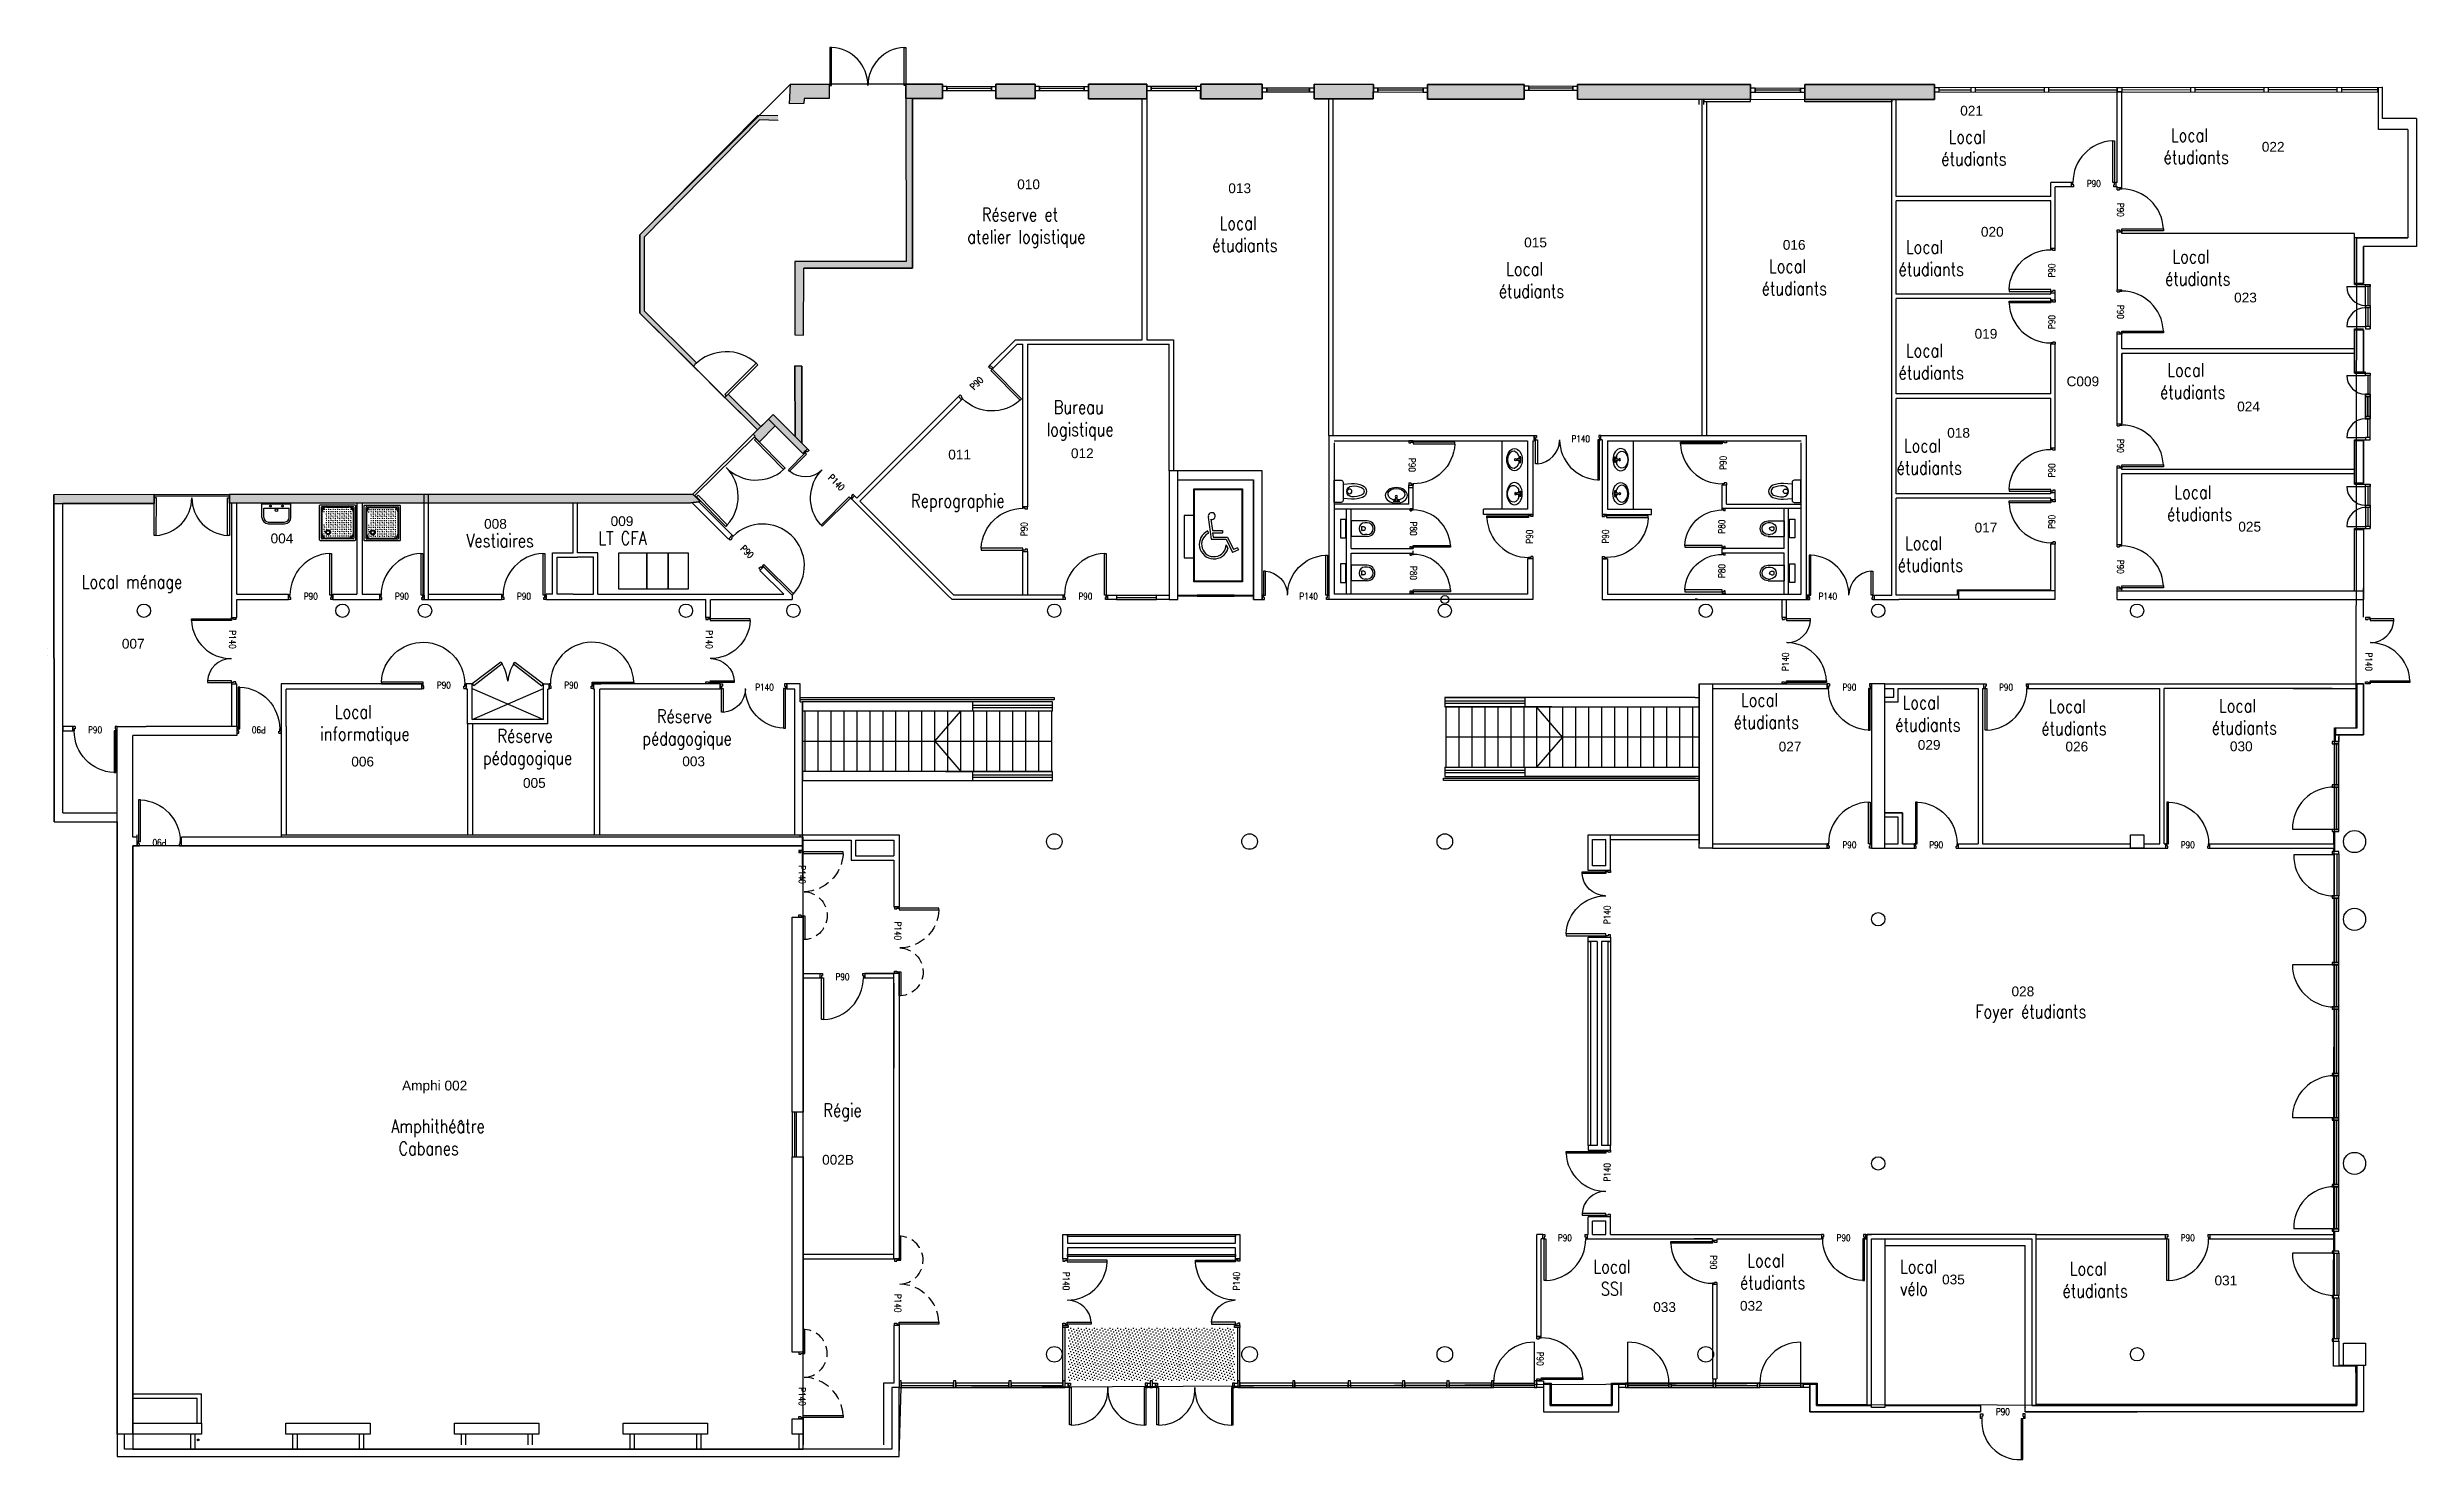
# Model space of a CAD drawing. Header units: metres. Extents: x -170671 to 7046476, y -35663801 to 566855.
# Drawn here: x 11000.2 to 11051.4, y 4295.9 to 4326.4 of the extents above; entities that cross this region are included whole.
import ezdxf
from ezdxf.enums import TextEntityAlignment as Align

# ---------------------------------------------------------------- set-up
doc = ezdxf.new("R2010")
doc.units = ezdxf.units.M
doc.header["$LTSCALE"] = 100
doc.linetypes.add('CACHE', pattern=[0.375, 0.25, -0.125])
doc.linetypes.add('CACHE2', pattern=[0.1875, 0.125, -0.0625])
for name, color, linetype in [('0-cadre', 7, 'Continuous'), ('0-cloison', 250, 'Continuous'), ('0-xref', 141, 'Continuous'), ('0_Designation', 255, 'Continuous'), ('0_numéro des salles', 7, 'Continuous'), ('1-cloison', 250, 'Continuous'), ('1-cloison120_70', 7, 'Continuous'), ('1-menuiserie', 250, 'Continuous'), ('1-porte', 6, 'Continuous'), ('5-code', 250, 'Continuous')]:
    doc.layers.add(name, color=color, linetype=linetype)
doc.styles.add('ATT', font='ROMANS', dxfattribs={"width": 0.8, "height": 15})
doc.styles.add('COT', font='ROMANS.SHX', dxfattribs={"width": 0.8})
doc.styles.add('R2', font='ROMANS.SHX', dxfattribs={"height": 15})
doc.styles.get("Standard").update_dxf_attribs({"font": 'arial.ttf'})

msp = doc.modelspace()

# ---------------------------------------------------------------- texts
at = {"layer": '0-cadre', "color": 7, "style": 'ATT', "width": 0.8}
msp.add_text('P90', height=0.1436, rotation=359.9843, dxfattribs=at).set_placement((11042.429, 4296.893), align=Align.CENTER)
at = {"layer": '0-cadre', "color": 7, "style": 'ATT', "width": 0.8, "flags": 8}
msp.add_attdef('P90', text='P90', height=0.1436, rotation=315.0112, dxfattribs=at).set_placement((11015.287, 4315.46), align=Align.CENTER)
at = {"layer": '0_Designation', "color": 7, "linetype": 'Continuous', "attachment_point": 1, "style": 'COT'}
for s, width, insert, char_height in [(' Local étudiants', 2.0422, (11041.1, 4324.606), 0.28723), (' Local étudiants', 2.0422, (11045.897, 4324.642), 0.28723), ('  Réserve et \\Patelier logistique', 5.40388, (11020.087, 4322.927), 0.28723), (' Local étudiants', 2.0422, (11025.372, 4322.744), 0.28723), (' Local étudiants', 2.0422, (11031.555, 4321.754), 0.28723), (' Local étudiants', 2.0422, (11037.226, 4321.813), 0.28723), (' Local étudiants', 2.0422, (11040.179, 4322.228), 0.28723), (' Local étudiants', 2.0422, (11045.93, 4322.021), 0.28723), (' Local étudiants', 2.0422, (11040.179, 4319.996), 0.28723), (' Local étudiants', 2.0422, (11045.82, 4319.575), 0.28723), (' Bureau \\Plogistique', 3.56202, (11021.797, 4318.772), 0.2872), (' Local étudiants', 2.0422, (11040.137, 4317.943), 0.28723), ('Reprographie', 1.81919, (11018.874, 4316.755), 0.28723), (' Local étudiants', 2.0422, (11045.971, 4316.941), 0.28723), ('Vestiaires', 1.04443, (11009.278, 4315.895), 0.2872), ('LT CFA', 4.85214, (11012.129, 4315.949), 0.2872), (' Local étudiants', 2.0422, (11040.162, 4315.843), 0.28723), ('Local ménage', 2.67796, (11000.983, 4315.007), 0.28723), ('  Local  informatique', 2.46641, (11006.126, 4312.205), 0.28723), ('  Réserve pédagogique', 2.46641, (11013.076, 4312.107), 0.28723), (' Local étudiants', 2.0422, (11036.622, 4312.458), 0.28723), (' Local étudiants', 2.0422, (11040.108, 4312.403), 0.28723), (' Local étudiants', 2.0422, (11043.259, 4312.323), 0.28723), (' Local étudiants', 2.0422, (11046.935, 4312.335), 0.28723), ('  Réserve pédagogique', 2.46641, (11009.637, 4311.686), 0.28723), ('{\\C18;Foyer étudiants}', 3.33468, (11041.836, 4305.738), 0.28723), ('Régie', 1.47207, (11016.983, 4303.61), 0.2872), ('Amphithéâtre\\P Cabanes', 8.22891, (11007.659, 4303.265), 0.28723), (' Local étudiants', 2.0422, (11036.758, 4300.371), 0.28723), (' Local \\P  SSI', 1.9785, (11033.439, 4300.238), 0.2872), ('Local \\Pvélo', 1.78256, (11040.211, 4300.238), 0.2872), (' Local étudiants', 2.0422, (11043.716, 4300.194), 0.28723)]:
    msp.add_mtext_dynamic_manual_height_columns(s, width=width, gutter_width=1.436, heights=[0], dxfattribs=dict(at, insert=insert, char_height=char_height))

# ---------------------------------------------------------------- blocks, each defined once
blk = doc.blocks.new('P140c10d.cf')
for p, q in [((-7, 99.9), (-3, 99.9)), ((-7, 10), (-7, 99.9)), ((-3, 99.9), (-3, 10)), ((-200.9, 14), (-200.9, 10)), ((-147, 14), (-200.9, 14)), ((-200.9, 10), (-147, 10)), ((-150, 10), (-150, 0)), ((-147, 10), (-150, 10)), ((-150, 0), (-145, 0)), ((-147, 10), (-147, 14)), ((-147, 5), (-147, 10)), ((-145, 5), (-147, 5)), ((-145, 0), (-145, 5)), ((-3, 10), (-7, 10)), ((-5, 0), (-5, 5)), ((-5, 5), (-3, 5)), ((0, 0), (-5, 0)), ((-3, 10), (0, 10)), ((-3, 5), (-3, 10)), ((0, 10), (0, 0))]:
    blk.add_line(p, q)
at = {"linetype": 'CACHE'}
for centre, radius, start, end in [((-147, 10), 54.1, 2.0041, 175.7561), ((-3, 10), 90, 92.7294, 178.7965)]:
    blk.add_arc(centre, radius, start, end, dxfattribs=at)
at = {"style": 'ATT', "width": 0.8, "flags": 8}
blk.add_attdef('REF1', text='', height=15, dxfattribs=at).set_placement((-50, 0), align=Align.CENTER)
blk = doc.blocks.new('P80c7d')
for p, q in [((-7, 90.9), (-3, 90.9)), ((-7, 7), (-7, 90.9)), ((-3, 90.9), (-3, 7)), ((-87, 7), (-90, 7)), ((-90, 0), (-90, 7)), ((-85, 0), (-90, 0)), ((-87, 3), (-87, 7)), ((-85, 3), (-87, 3)), ((-85, 0), (-85, 3)), ((-3, 7), (-7, 7)), ((-5, 3), (-3, 3)), ((-5, 0), (-5, 3)), ((0, 0), (-5, 0)), ((-3, 3), (-3, 7)), ((-3, 7), (0, 7)), ((0, 7), (0, 0))]:
    blk.add_line(p, q)
blk.add_arc((-3, 7), 84, 92.7294, 180)
at = {"style": 'ATT', "width": 0.8, "flags": 8}
blk.add_attdef('REF1', text='', height=15, dxfattribs=at).set_placement((-45, 0), align=Align.CENTER)
blk = doc.blocks.new('0229HNI-APD-eti-SU')
at = {"style": 'R2', "flags": 1}
for tag, p in [('IDPOL', (140.2, 97.3)), ('IDETI', (140.2, 92.5))]:
    blk.add_attdef(tag, text='', height=2.6, dxfattribs=at).set_placement(p, align=Align.MIDDLE_CENTER)
at = {"layer": '5-code'}
blk.add_attdef('CODE', text='', height=22, dxfattribs=at).set_placement((1.8, 16.5), align=Align.TOP_CENTER)
blk = doc.blocks.new('A$C46A8599A')
blk.add_line((19.9, -15.5), (19.9, 15.5))
for points in [[(15.5, 25), (0, 25), (0, -25), (15.5, -25, 0.414305), (19.9, -20.6), (19.9, -16), (39.3, -17.5, 0.112694), (63.7, -13.6, 0.675246), (63.7, 13.6, 0.112694), (39.3, 17.5), (19.9, 16), (19.9, 20.6, 0.414214), (15.5, 25)], [(61.7, 8.6, 0.112694), (39.7, 12.1, 0.936159), (39.7, -12.1, 0.112694), (61.7, -8.6, 0.675246), (61.7, 8.6)]]:
    blk.add_lwpolyline(points, format="xyb")
blk.add_circle((34.8, 0), 5.21)
blk.add_arc((43, 37.8), 50, 266.223, 291.942)
blk = doc.blocks.new('WC-GEBERIT 42')
for p, q in [((-17.5, -36.5), (-17.5, 0)), ((17.5, 0), (-17.5, 0)), ((-13.5, -36.5), (-13.5, -31.5)), ((-4, -29), (-4, -25)), ((3, -23.3), (-2.8, -23.3)), ((4, -29), (4, -25)), ((13.5, -36.5), (13.5, -31.5)), ((17.5, -36.5), (17.5, 0))]:
    blk.add_line(p, q)
blk.add_lwpolyline([(21, 12), (21, 24), (-21, 24), (-21, 12)], close=True)
for centre, radius, start, end in [((0, -36.5), 17.5, 180, 360), ((0, -31.5), 13.5, 360, 180), ((0, -36.5), 13.5, 180, 360), ((-2.4, -24.9), 1.63, 104.0981, 182.7782), ((0, -29), 4, 180, 360), ((2.7, -24.7), 1.38, 347.0572, 76.8537)]:
    blk.add_arc(centre, radius, start, end)
blk = doc.blocks.new('P90c10d')
for p, q in [((-7, 10), (-7, 103.9)), ((-7, 103.9), (-3, 103.9)), ((-3, 103.9), (-3, 10)), ((-100, 0), (-100, 10)), ((-97, 10), (-100, 10)), ((-95, 0), (-100, 0)), ((-97, 5), (-97, 10)), ((-95, 5), (-97, 5)), ((-95, 0), (-95, 5)), ((-3, 10), (-7, 10)), ((-5, 0), (-5, 5)), ((-5, 5), (-3, 5)), ((0, 0), (-5, 0)), ((-3, 10), (0, 10)), ((-3, 5), (-3, 10)), ((0, 10), (0, 0))]:
    blk.add_line(p, q)
blk.add_arc((-3, 10), 94, 92.7294, 180)
at = {"style": 'ATT', "width": 0.8, "flags": 8}
blk.add_attdef('REF1', text='', height=15, dxfattribs=at).set_placement((-50, 0), align=Align.CENTER)
blk = doc.blocks.new('A$C46ED5876')
for p, q in [((-8.1, 0), (-8.1, 2.4)), ((-8.1, 2.4), (4.1, 2.4)), ((-4, 0), (-8.1, 0)), ((-4, 1.8), (-4, -5.8)), ((0, 1.8), (-4, 1.8)), ((0, 1.8), (0, -5.8)), ((4.1, 0), (0, 0)), ((4.1, 2.4), (4.1, 0)), ((-4, -2.6), (-10.5, -2.6)), ((6.5, -2.6), (0, -2.6))]:
    blk.add_line(p, q)
at = {"extrusion": (0, 0, -1)}
for centre, major_axis in [((-2, -11.9), (-25, 0)), ((-2, -9.6), (2.58, 0))]:
    blk.add_ellipse(centre, major_axis=major_axis, ratio=0.7, dxfattribs=at)
for centre, major_axis, start_param, end_param in [((-2, -14.5), (19, 0), 5.174, 10.533963), ((-2, -5), (2.35, 0), 0.552816, 2.588777)]:
    blk.add_ellipse(centre, major_axis=major_axis, ratio=0.7, start_param=start_param, end_param=end_param, dxfattribs=at)
blk = doc.blocks.new('A$C68E95FAC')
for p, q in [((-8.1, 0), (-8.1, 2.4)), ((-8.1, 2.4), (4.1, 2.4)), ((-4, 0), (-8.1, 0)), ((-4, 1.8), (-4, -5.8)), ((0, 1.8), (-4, 1.8)), ((0, 1.8), (0, -5.8)), ((4.1, 0), (0, 0)), ((4.1, 2.4), (4.1, 0)), ((-4, -2.6), (-10.5, -2.6)), ((6.5, -2.6), (0, -2.6))]:
    blk.add_line(p, q)
at = {"extrusion": (0, 0, -1)}
for centre, major_axis in [((-2, -11.9), (-25, 0)), ((-2, -9.6), (2.58, 0))]:
    blk.add_ellipse(centre, major_axis=major_axis, ratio=0.7, dxfattribs=at)
for centre, major_axis, start_param, end_param in [((-2, -14.5), (19, 0), 5.174, 10.533963), ((-2, -5), (2.35, 0), 0.552816, 2.588777)]:
    blk.add_ellipse(centre, major_axis=major_axis, ratio=0.7, start_param=start_param, end_param=end_param, dxfattribs=at)
blk = doc.blocks.new('P140c10d')
for p, q in [((-143, 63.9), (-147, 63.9)), ((-147, 63.9), (-147, 10)), ((-143, 10), (-143, 63.9)), ((-7, 99.9), (-3, 99.9)), ((-7, 10), (-7, 99.9)), ((-3, 99.9), (-3, 10)), ((-150, 10), (-150, 0)), ((-147, 10), (-150, 10)), ((-150, 0), (-145, 0)), ((-147, 10), (-143, 10)), ((-147, 5), (-147, 10)), ((-145, 5), (-147, 5)), ((-145, 0), (-145, 5)), ((-3, 10), (-7, 10)), ((-5, 0), (-5, 5)), ((-5, 5), (-3, 5)), ((0, 0), (-5, 0)), ((-3, 10), (0, 10)), ((-3, 5), (-3, 10)), ((0, 10), (0, 0))]:
    blk.add_line(p, q)
for centre, radius, start, end in [((-147, 10), 54.1, 2.0041, 85.7561), ((-3, 10), 90, 92.7294, 180)]:
    blk.add_arc(centre, radius, start, end)
at = {"style": 'ATT', "width": 0.8, "flags": 8}
blk.add_attdef('REF1', text='', height=15, dxfattribs=at).set_placement((-50, 0), align=Align.CENTER)
blk = doc.blocks.new('P140c10g')
for p, q in [((3, 99.9), (3, 10)), ((7, 99.9), (3, 99.9)), ((7, 10), (7, 99.9)), ((143, 10), (143, 63.9)), ((143, 63.9), (147, 63.9)), ((147, 63.9), (147, 10)), ((0, 10), (0, 0)), ((3, 10), (0, 10)), ((0, 0), (5, 0)), ((3, 10), (7, 10)), ((3, 5), (3, 10)), ((5, 5), (3, 5)), ((5, 0), (5, 5)), ((147, 10), (143, 10)), ((145, 0), (145, 5)), ((145, 5), (147, 5)), ((150, 0), (145, 0)), ((147, 10), (150, 10)), ((147, 5), (147, 10)), ((150, 10), (150, 0))]:
    blk.add_line(p, q)
for centre, radius, start, end in [((3, 10), 90, 0, 87.2706), ((147, 10), 54.1, 94.2439, 177.9959)]:
    blk.add_arc(centre, radius, start, end)
at = {"style": 'ATT', "width": 0.8, "flags": 8}
blk.add_attdef('REF1', text='', height=15, dxfattribs=at).set_placement((50, 0), align=Align.CENTER)
blk = doc.blocks.new('pdd')
at = {"color": 0, "linetype": 'ByBlock', "lineweight": -2}
for p, q in [((-0.5, 1), (0, 1)), ((-0.5, 0.975), (-0.5, 1)), ((0, 0.975), (-0.5, 0.975)), ((0, 1), (0, 0.975)), ((-0.5, 0.025), (0, 0.025)), ((-0.5, 0), (-0.5, 0.025)), ((0, 0), (-0.5, 0)), ((0, 0.025), (0, 0))]:
    blk.add_line(p, q, dxfattribs=at)
at = {"color": 0, "linetype": 'CACHE2', "lineweight": -2}
blk.add_line((0.026, 1), (0.026, 0), dxfattribs=at)
at = {"color": 0, "linetype": 'ByBlock', "lineweight": -2}
for centre, radius, start, end in [((0.001, 1.002), 0.502, 183.0883, 269.8493), ((0, -0.001), 0.501, 90.0519, 177.0105)]:
    blk.add_arc(centre, radius, start, end, dxfattribs=at)
blk = doc.blocks.new('pd')
at = {"color": 0, "linetype": 'CACHE2', "lineweight": -2}
blk.add_line((-0.051, 0), (-0.051, 1), dxfattribs=at)
at = {"color": 0, "linetype": 'ByBlock', "lineweight": -2}
for p, q in [((1, 0.05), (0, 0.05)), ((0, 0.05), (0, 0)), ((0, 0), (1, 0)), ((1, 0), (1, 0.05))]:
    blk.add_line(p, q, dxfattribs=at)
blk.add_arc((-0.001, 0), 1, 2.866, 89.9427, dxfattribs=at)
blk = doc.blocks.new('A$C3E32629A')
at = {"layer": '1-menuiserie'}
blk.add_line((-100, -5), (-5, -5), dxfattribs=at)
for points in [[(-100, 0), (-105, 0), (-105, -10), (-100, -10)], [(-5, 0), (-100, 0), (-100, -10), (-5, -10)], [(0, 0), (-5, 0), (-5, -10), (0, -10)]]:
    blk.add_lwpolyline(points, close=True, dxfattribs=at)
blk = doc.blocks.new('A$C2D8A29C1')
for p, q in [((0, 0), (65, 0)), ((0, -31), (0, 0)), ((65, -31), (65, 0)), ((4, -31), (4, -9.6)), ((4, -9.6), (61, -9.6)), ((14, -41), (51, -41)), ((14, -45), (51, -45)), ((61, -31), (61, -9.6))]:
    blk.add_line(p, q)
for centre, radius in [((19, -5.1), 1.93), ((32.5, -14.4), 2.93), ((46, -5.1), 1.93)]:
    blk.add_circle(centre, radius)
for centre, radius, start, end in [((14, -31), 14, 180, 270), ((14, -31), 10, 180, 270), ((51, -31), 14, 270, 0), ((51, -31), 10, 270, 0)]:
    blk.add_arc(centre, radius, start, end)
blk = doc.blocks.new('A$C52A60AC6')
at = {"layer": '1-porte'}
for p, q in [((0, 0), (0, 10)), ((3, 10), (0, 10)), ((5, 0), (0, 0)), ((3, 5), (3, 10)), ((5, 5), (3, 5)), ((5, 0), (5, 5)), ((95, 0), (95, 5)), ((95, 5), (97, 5)), ((100, 0), (95, 0)), ((97, 14), (190.9, 14.1)), ((97, 10), (97, 14)), ((190.9, 10.1), (97, 10)), ((97, 10), (100, 10)), ((97, 5), (97, 10)), ((100, 10), (100, 0)), ((190.9, 14.1), (190.9, 10.1))]:
    blk.add_line(p, q, dxfattribs=at)
blk.add_arc((97, 10), 94, 2.6025, 180.0223, dxfattribs=at)
at = {"layer": '1-porte', "style": 'ATT', "width": 0.8, "flags": 8}
blk.add_attdef('P90', text='', height=15, rotation=0.0223, dxfattribs=at).set_placement((50, 0), align=Align.CENTER)
blk = doc.blocks.new('A$C2AC44472')
for p, q in [((37, 121), (38, 111)), ((39, 183), (52, 85)), ((50, 173), (57, 124)), ((57, 124), (102, 124)), ((58, 114), (102, 114)), ((58, 114), (61, 95)), ((102, 124), (102, 114)), ((52, 85), (118, 85)), ((61, 95), (124, 95)), ((118, 85), (145, 27)), ((118, 60), (125, 45)), ((124, 95), (150, 40)), ((172, 39), (145, 27)), ((168, 48), (150, 40)), ((168, 48), (172, 39))]:
    blk.add_line(p, q)
for centre, radius, start, end in [((64, 63), 64.4, 114.5352, 343.4865), ((64, 63), 54.4, 117.7924, 357.3511), ((54, 187), 15.1, 258.3272, 194.9992)]:
    blk.add_arc(centre, radius, start, end)

# ---------------------------------------------------------------- hatches: boundary and pattern name
at = {"layer": '0-cadre'}
h = msp.add_hatch(color=7, dxfattribs=at)
h.paths.add_polyline_path([(11016.254, 4325.174), (11016.274, 4325.593), (11017.11, 4325.592), (11017.11, 4325.284), (11016.568, 4325.284), (11016.563, 4325.182)])
h.paths.add_polyline_path([(11015.999, 4324.914), (11015.567, 4324.922), (11013.024, 4322.345), (11013.026, 4320.657), (11014.179, 4319.514), (11014.247, 4319.582), (11013.122, 4320.697), (11013.12, 4322.306), (11015.603, 4324.823), (11016.005, 4324.809)])
h.paths.add_polyline_path([(11015.632, 4318.209), (11014.927, 4318.907), (11014.86, 4318.84), (11015.564, 4318.141)])
h = msp.add_hatch(dxfattribs=at)
h.set_pattern_fill('AR-SAND', scale=0.191489, style=0)
h.set_pattern_definition([(37.5, (10896.41325, 4254.86833), (-0.01206256, 0.36896625), [0, -0.29106383, 0, -0.3255319, 0, -0.3111702]), (7.5, (10896.41325, 4254.86833), (0.3388934, 0.540411), [0, -0.1570213, 0, -0.2623404, 0, -0.1005319]), (327.5, (10896.17772, 4254.86833), (0.59632504, 0.00108365), [0, -0.0957447, 0, -0.34468085, 0, -0.45]), (317.5, (10896.1777, 4254.86833), (0.5756413, 0.1680655), [0, -0.04787234, 0, -0.22595745, 0, -0.25851064])])
h.paths.add_polyline_path([(11019.554, 4325.284), (11019.556, 4325.594), (11018.764, 4325.595), (11018.764, 4325.285), (11018.766, 4321.77), (11016.367, 4321.769), (11016.369, 4320.191), (11016.555, 4320.185), (11016.559, 4321.627), (11018.908, 4321.628), (11018.907, 4325.285)])
h.paths.add_polyline_path([(11021.549, 4325.283), (11021.549, 4325.594), (11020.705, 4325.594), (11020.705, 4325.283)])
h.paths.add_polyline_path([(11026.451, 4325.278), (11026.452, 4325.592), (11025.124, 4325.592), (11025.124, 4325.279)])
h.paths.add_polyline_path([(11028.847, 4325.276), (11028.849, 4325.591), (11027.569, 4325.592), (11027.568, 4325.277)])
h.paths.add_polyline_path([(11032.105, 4325.273), (11032.105, 4325.59), (11030.017, 4325.591), (11030.015, 4325.275)])
h.paths.add_polyline_path([(11036.987, 4325.268), (11036.988, 4325.588), (11033.251, 4325.59), (11033.251, 4325.272)])
h.paths.add_polyline_path([(11040.954, 4325.265), (11040.953, 4325.587), (11038.156, 4325.588), (11038.155, 4325.267)])
edge = h.paths.add_edge_path()
edge.add_line((11023.959, 4325.28), (11023.96, 4325.593))
edge.add_line((11023.96, 4325.593), (11022.703, 4325.593))
edge.add_line((11022.703, 4325.593), (11022.703, 4325.282))
edge.add_line((11022.703, 4325.282), (11023.959, 4325.28))
h = msp.add_hatch(color=7, dxfattribs=at)
h.paths.add_polyline_path([(11032.105, 4325.273), (11032.105, 4325.59), (11030.017, 4325.591), (11030.015, 4325.275)])
h.paths.add_polyline_path([(11028.847, 4325.276), (11028.849, 4325.591), (11027.569, 4325.592), (11027.568, 4325.277)])
h.paths.add_polyline_path([(11026.451, 4325.278), (11026.452, 4325.592), (11025.124, 4325.592), (11025.124, 4325.279)])
h.paths.add_polyline_path([(11021.549, 4325.283), (11021.549, 4325.594), (11020.705, 4325.594), (11020.705, 4325.283)])
h.paths.add_polyline_path([(11019.554, 4325.284), (11019.556, 4325.594), (11018.764, 4325.595), (11018.764, 4325.285), (11018.766, 4321.77), (11016.367, 4321.769), (11016.369, 4320.191), (11016.555, 4320.185), (11016.559, 4321.627), (11018.908, 4321.628), (11018.907, 4325.285)])
edge = h.paths.add_edge_path()
edge.add_line((11023.959, 4325.28), (11023.96, 4325.593))
edge.add_line((11023.96, 4325.593), (11022.703, 4325.593))
edge.add_line((11022.703, 4325.593), (11022.703, 4325.282))
edge.add_line((11022.703, 4325.282), (11023.959, 4325.28))
h = msp.add_hatch(color=7, dxfattribs=at)
h.paths.add_polyline_path([(11023.959, 4325.28), (11022.702, 4325.282), (11022.703, 4325.593), (11023.96, 4325.593)])
edge = h.paths.add_edge_path(flags=17)
edge.add_line((11023.959, 4325.28), (11023.96, 4325.593))
edge.add_line((11023.96, 4325.593), (11022.703, 4325.593))
edge.add_line((11022.703, 4325.593), (11022.703, 4325.282))
edge.add_line((11022.703, 4325.282), (11023.959, 4325.28))
h = msp.add_hatch(color=7, dxfattribs=at)
h.paths.add_polyline_path([(11036.987, 4325.268), (11036.988, 4325.588), (11033.251, 4325.59), (11033.251, 4325.272)])
h.paths.add_polyline_path([(11040.954, 4325.265), (11040.953, 4325.587), (11038.156, 4325.588), (11038.155, 4325.267)])
h = msp.add_hatch(color=7, dxfattribs=at)
h.paths.add_polyline_path([(11016.375, 4317.996), (11016.37, 4319.52), (11016.517, 4319.515), (11016.518, 4317.853)])
h.paths.add_polyline_path([(11015.466, 4318.044), (11015.897, 4318.474), (11016.639, 4317.732), (11016.539, 4317.631), (11015.946, 4318.224), (11015.601, 4317.88), (11015.495, 4317.987), (11015.509, 4318.001)])
h.paths.add_polyline_path([(11014.316, 4316.604), (11014.166, 4316.756), (11004.171, 4316.746), (11004.171, 4316.556), (11014.116, 4316.564), (11014.297, 4316.585)])
msp.add_hatch(color=7, dxfattribs=at).paths.add_polyline_path([(11002.544, 4316.745), (11000.383, 4316.742), (11000.383, 4316.551), (11002.544, 4316.553)])
h = msp.add_hatch(dxfattribs=at)
h.set_pattern_fill('DOTS', scale=0.957447, angle=45, style=0)
h.set_pattern_definition([(45, (10896.41325, 4254.86833), (-0.021156785, 0.063470356), [0, -0.059840426])])
h.paths.add_polyline_path([(11025.854, 4298.777), (11022.264, 4298.777), (11022.264, 4297.628), (11025.854, 4297.628)])

# ---------------------------------------------------------------- linework, layer by layer
at = {"color": 7}
for p, q in [((11006.153, 4315.802), (11006.153, 4316.471)), ((11006.168, 4316.485), (11006.836, 4316.485)), ((11006.168, 4315.894), (11006.168, 4316.379)), ((11006.226, 4316.423), (11006.205, 4316.423)), ((11006.215, 4316.365), (11006.215, 4316.385)), ((11006.273, 4316.375), (11006.253, 4316.375)), ((11006.273, 4316.28), (11006.253, 4316.28)), ((11006.273, 4316.184), (11006.253, 4316.184)), ((11006.26, 4316.471), (11006.744, 4316.471)), ((11006.263, 4316.413), (11006.263, 4316.433)), ((11006.263, 4316.318), (11006.263, 4316.337)), ((11006.263, 4316.222), (11006.263, 4316.242)), ((11006.263, 4316.127), (11006.263, 4316.146)), ((11006.321, 4316.423), (11006.301, 4316.423)), ((11006.321, 4316.327), (11006.301, 4316.327)), ((11006.321, 4316.232), (11006.301, 4316.232)), ((11006.321, 4316.136), (11006.301, 4316.136)), ((11006.311, 4316.365), (11006.311, 4316.385)), ((11006.311, 4316.27), (11006.311, 4316.289)), ((11006.311, 4316.174), (11006.311, 4316.194)), ((11006.369, 4316.375), (11006.349, 4316.375)), ((11006.369, 4316.28), (11006.349, 4316.28)), ((11006.369, 4316.184), (11006.349, 4316.184)), ((11006.359, 4316.413), (11006.359, 4316.433)), ((11006.359, 4316.318), (11006.359, 4316.337)), ((11006.359, 4316.222), (11006.359, 4316.242)), ((11006.359, 4316.127), (11006.359, 4316.146)), ((11006.417, 4316.423), (11006.396, 4316.423)), ((11006.417, 4316.327), (11006.396, 4316.327)), ((11006.417, 4316.232), (11006.396, 4316.232)), ((11006.417, 4316.136), (11006.396, 4316.136)), ((11006.406, 4316.365), (11006.406, 4316.385)), ((11006.406, 4316.27), (11006.406, 4316.289)), ((11006.406, 4316.174), (11006.406, 4316.194)), ((11006.464, 4316.375), (11006.444, 4316.375)), ((11006.464, 4316.28), (11006.444, 4316.28)), ((11006.464, 4316.184), (11006.444, 4316.184)), ((11006.454, 4316.413), (11006.454, 4316.433)), ((11006.454, 4316.318), (11006.454, 4316.337)), ((11006.454, 4316.222), (11006.454, 4316.242)), ((11006.454, 4316.127), (11006.454, 4316.146)), ((11006.512, 4316.423), (11006.492, 4316.423)), ((11006.512, 4316.327), (11006.492, 4316.327)), ((11006.512, 4316.232), (11006.492, 4316.232)), ((11006.512, 4316.136), (11006.492, 4316.136)), ((11006.502, 4316.365), (11006.502, 4316.385)), ((11006.502, 4316.27), (11006.502, 4316.289)), ((11006.502, 4316.174), (11006.502, 4316.194)), ((11006.56, 4316.375), (11006.54, 4316.375)), ((11006.56, 4316.28), (11006.54, 4316.28)), ((11006.56, 4316.184), (11006.54, 4316.184)), ((11006.55, 4316.413), (11006.55, 4316.433)), ((11006.55, 4316.318), (11006.55, 4316.337)), ((11006.55, 4316.222), (11006.55, 4316.242)), ((11006.55, 4316.127), (11006.55, 4316.146)), ((11006.608, 4316.423), (11006.587, 4316.423)), ((11006.608, 4316.327), (11006.587, 4316.327)), ((11006.608, 4316.232), (11006.587, 4316.232)), ((11006.608, 4316.136), (11006.587, 4316.136)), ((11006.598, 4316.365), (11006.598, 4316.385)), ((11006.598, 4316.27), (11006.598, 4316.289)), ((11006.598, 4316.174), (11006.598, 4316.194)), ((11006.656, 4316.375), (11006.635, 4316.375)), ((11006.656, 4316.28), (11006.635, 4316.28)), ((11006.656, 4316.184), (11006.635, 4316.184)), ((11006.645, 4316.413), (11006.645, 4316.433)), ((11006.645, 4316.318), (11006.645, 4316.337)), ((11006.645, 4316.222), (11006.645, 4316.242)), ((11006.645, 4316.127), (11006.645, 4316.146)), ((11006.703, 4316.423), (11006.683, 4316.423)), ((11006.703, 4316.327), (11006.683, 4316.327)), ((11006.703, 4316.232), (11006.683, 4316.232)), ((11006.703, 4316.136), (11006.683, 4316.136)), ((11006.693, 4316.365), (11006.693, 4316.385)), ((11006.693, 4316.27), (11006.693, 4316.289)), ((11006.693, 4316.174), (11006.693, 4316.194)), ((11006.751, 4316.375), (11006.731, 4316.375)), ((11006.751, 4316.28), (11006.731, 4316.28)), ((11006.751, 4316.184), (11006.731, 4316.184)), ((11006.741, 4316.413), (11006.741, 4316.433)), ((11006.741, 4316.318), (11006.741, 4316.337)), ((11006.741, 4316.222), (11006.741, 4316.242)), ((11006.741, 4316.127), (11006.741, 4316.146)), ((11006.799, 4316.423), (11006.778, 4316.423)), ((11006.799, 4316.327), (11006.778, 4316.327)), ((11006.799, 4316.232), (11006.778, 4316.232)), ((11006.799, 4316.136), (11006.778, 4316.136)), ((11006.789, 4316.365), (11006.789, 4316.385)), ((11006.789, 4316.27), (11006.789, 4316.289)), ((11006.789, 4316.174), (11006.789, 4316.194)), ((11006.836, 4316.379), (11006.836, 4315.894)), ((11006.851, 4316.471), (11006.851, 4315.802)), ((11007.116, 4315.797), (11007.116, 4316.466)), ((11007.13, 4316.481), (11007.799, 4316.481)), ((11007.13, 4315.889), (11007.13, 4316.374)), ((11007.188, 4316.418), (11007.168, 4316.418)), ((11007.178, 4316.361), (11007.178, 4316.38)), ((11007.236, 4316.37), (11007.216, 4316.37)), ((11007.236, 4316.275), (11007.216, 4316.275)), ((11007.236, 4316.179), (11007.216, 4316.179)), ((11007.222, 4316.466), (11007.707, 4316.466)), ((11007.226, 4316.409), (11007.226, 4316.428)), ((11007.226, 4316.313), (11007.226, 4316.332)), ((11007.226, 4316.218), (11007.226, 4316.237)), ((11007.226, 4316.122), (11007.226, 4316.141)), ((11007.284, 4316.418), (11007.263, 4316.418)), ((11007.284, 4316.323), (11007.263, 4316.323)), ((11007.284, 4316.227), (11007.263, 4316.227)), ((11007.284, 4316.132), (11007.263, 4316.132)), ((11007.274, 4316.361), (11007.274, 4316.38)), ((11007.274, 4316.265), (11007.274, 4316.285)), ((11007.274, 4316.17), (11007.274, 4316.189)), ((11007.332, 4316.37), (11007.311, 4316.37)), ((11007.332, 4316.275), (11007.311, 4316.275)), ((11007.332, 4316.179), (11007.311, 4316.179)), ((11007.321, 4316.409), (11007.321, 4316.428)), ((11007.321, 4316.313), (11007.321, 4316.332)), ((11007.321, 4316.218), (11007.321, 4316.237)), ((11007.321, 4316.122), (11007.321, 4316.141)), ((11007.379, 4316.418), (11007.359, 4316.418)), ((11007.379, 4316.323), (11007.359, 4316.323)), ((11007.379, 4316.227), (11007.359, 4316.227)), ((11007.379, 4316.132), (11007.359, 4316.132)), ((11007.369, 4316.361), (11007.369, 4316.38)), ((11007.369, 4316.265), (11007.369, 4316.285)), ((11007.369, 4316.17), (11007.369, 4316.189)), ((11007.427, 4316.37), (11007.407, 4316.37)), ((11007.427, 4316.275), (11007.407, 4316.275)), ((11007.427, 4316.179), (11007.407, 4316.179)), ((11007.417, 4316.409), (11007.417, 4316.428)), ((11007.417, 4316.313), (11007.417, 4316.332)), ((11007.417, 4316.218), (11007.417, 4316.237)), ((11007.417, 4316.122), (11007.417, 4316.141)), ((11007.475, 4316.418), (11007.454, 4316.418)), ((11007.475, 4316.323), (11007.454, 4316.323)), ((11007.475, 4316.227), (11007.454, 4316.227)), ((11007.475, 4316.132), (11007.454, 4316.132)), ((11007.465, 4316.361), (11007.465, 4316.38)), ((11007.465, 4316.265), (11007.465, 4316.285)), ((11007.465, 4316.17), (11007.465, 4316.189)), ((11007.523, 4316.37), (11007.502, 4316.37)), ((11007.523, 4316.275), (11007.502, 4316.275)), ((11007.523, 4316.179), (11007.502, 4316.179)), ((11007.512, 4316.409), (11007.512, 4316.428)), ((11007.512, 4316.313), (11007.512, 4316.332)), ((11007.512, 4316.218), (11007.512, 4316.237)), ((11007.512, 4316.122), (11007.512, 4316.141)), ((11007.57, 4316.418), (11007.55, 4316.418)), ((11007.57, 4316.323), (11007.55, 4316.323)), ((11007.57, 4316.227), (11007.55, 4316.227)), ((11007.57, 4316.132), (11007.55, 4316.132)), ((11007.56, 4316.361), (11007.56, 4316.38)), ((11007.56, 4316.265), (11007.56, 4316.285)), ((11007.56, 4316.17), (11007.56, 4316.189)), ((11007.618, 4316.37), (11007.598, 4316.37)), ((11007.618, 4316.275), (11007.598, 4316.275)), ((11007.618, 4316.179), (11007.598, 4316.179)), ((11007.608, 4316.409), (11007.608, 4316.428)), ((11007.608, 4316.313), (11007.608, 4316.332)), ((11007.608, 4316.218), (11007.608, 4316.237)), ((11007.608, 4316.122), (11007.608, 4316.141)), ((11007.666, 4316.418), (11007.645, 4316.418)), ((11007.666, 4316.323), (11007.645, 4316.323)), ((11007.666, 4316.227), (11007.645, 4316.227)), ((11007.666, 4316.132), (11007.645, 4316.132)), ((11007.656, 4316.361), (11007.656, 4316.38)), ((11007.656, 4316.265), (11007.656, 4316.285)), ((11007.656, 4316.17), (11007.656, 4316.189)), ((11007.714, 4316.37), (11007.693, 4316.37)), ((11007.714, 4316.275), (11007.693, 4316.275)), ((11007.714, 4316.179), (11007.693, 4316.179)), ((11007.703, 4316.409), (11007.703, 4316.428)), ((11007.703, 4316.313), (11007.703, 4316.332)), ((11007.703, 4316.218), (11007.703, 4316.237)), ((11007.703, 4316.122), (11007.703, 4316.141)), ((11007.761, 4316.418), (11007.741, 4316.418)), ((11007.761, 4316.323), (11007.741, 4316.323)), ((11007.761, 4316.227), (11007.741, 4316.227)), ((11007.761, 4316.132), (11007.741, 4316.132)), ((11007.751, 4316.361), (11007.751, 4316.38)), ((11007.751, 4316.265), (11007.751, 4316.285)), ((11007.751, 4316.17), (11007.751, 4316.189)), ((11007.799, 4316.374), (11007.799, 4315.889)), ((11007.813, 4316.466), (11007.813, 4315.797)), ((11006.836, 4315.787), (11006.168, 4315.787)), ((11006.226, 4316.041), (11006.205, 4316.041)), ((11006.226, 4315.945), (11006.205, 4315.945)), ((11006.226, 4315.85), (11006.205, 4315.85)), ((11006.215, 4316.079), (11006.215, 4316.098)), ((11006.215, 4315.983), (11006.215, 4316.003)), ((11006.215, 4315.888), (11006.215, 4315.907)), ((11006.273, 4316.089), (11006.253, 4316.089)), ((11006.273, 4315.993), (11006.253, 4315.993)), ((11006.744, 4315.802), (11006.26, 4315.802)), ((11006.263, 4316.031), (11006.263, 4316.05)), ((11006.263, 4315.84), (11006.263, 4315.859)), ((11006.321, 4316.041), (11006.301, 4316.041)), ((11006.321, 4315.85), (11006.301, 4315.85)), ((11006.311, 4316.079), (11006.311, 4316.098)), ((11006.369, 4316.089), (11006.349, 4316.089)), ((11006.369, 4315.993), (11006.349, 4315.993)), ((11006.359, 4316.031), (11006.359, 4316.05)), ((11006.359, 4315.84), (11006.359, 4315.859)), ((11006.417, 4316.041), (11006.396, 4316.041)), ((11006.417, 4315.945), (11006.396, 4315.945)), ((11006.417, 4315.85), (11006.396, 4315.85)), ((11006.406, 4316.079), (11006.406, 4316.098)), ((11006.406, 4315.983), (11006.406, 4316.003)), ((11006.406, 4315.888), (11006.406, 4315.907)), ((11006.464, 4316.089), (11006.444, 4316.089)), ((11006.464, 4315.993), (11006.444, 4315.993)), ((11006.464, 4315.897), (11006.444, 4315.897)), ((11006.454, 4316.031), (11006.454, 4316.05)), ((11006.454, 4315.936), (11006.454, 4315.955)), ((11006.454, 4315.84), (11006.454, 4315.859)), ((11006.512, 4316.041), (11006.492, 4316.041)), ((11006.512, 4315.945), (11006.492, 4315.945)), ((11006.512, 4315.85), (11006.492, 4315.85)), ((11006.502, 4316.079), (11006.502, 4316.098)), ((11006.502, 4315.983), (11006.502, 4316.003)), ((11006.502, 4315.888), (11006.502, 4315.907)), ((11006.56, 4316.089), (11006.54, 4316.089)), ((11006.56, 4315.993), (11006.54, 4315.993)), ((11006.56, 4315.897), (11006.54, 4315.897)), ((11006.55, 4316.031), (11006.55, 4316.05)), ((11006.55, 4315.936), (11006.55, 4315.955)), ((11006.55, 4315.84), (11006.55, 4315.859)), ((11006.608, 4316.041), (11006.587, 4316.041)), ((11006.608, 4315.945), (11006.587, 4315.945)), ((11006.608, 4315.85), (11006.587, 4315.85)), ((11006.598, 4316.079), (11006.598, 4316.098)), ((11006.598, 4315.983), (11006.598, 4316.003)), ((11006.598, 4315.888), (11006.598, 4315.907)), ((11006.656, 4316.089), (11006.635, 4316.089)), ((11006.656, 4315.993), (11006.635, 4315.993)), ((11006.656, 4315.897), (11006.635, 4315.897)), ((11006.645, 4316.031), (11006.645, 4316.05)), ((11006.645, 4315.936), (11006.645, 4315.955)), ((11006.645, 4315.84), (11006.645, 4315.859)), ((11006.703, 4316.041), (11006.683, 4316.041)), ((11006.703, 4315.945), (11006.683, 4315.945)), ((11006.703, 4315.85), (11006.683, 4315.85)), ((11006.693, 4316.079), (11006.693, 4316.098)), ((11006.693, 4315.983), (11006.693, 4316.003)), ((11006.693, 4315.888), (11006.693, 4315.907)), ((11006.751, 4316.089), (11006.731, 4316.089)), ((11006.751, 4315.993), (11006.731, 4315.993)), ((11006.751, 4315.897), (11006.731, 4315.897)), ((11006.741, 4316.031), (11006.741, 4316.05)), ((11006.741, 4315.936), (11006.741, 4315.955)), ((11006.741, 4315.84), (11006.741, 4315.859)), ((11006.771, 4315.838), (11006.768, 4315.838)), ((11006.771, 4315.823), (11006.768, 4315.823)), ((11006.771, 4315.808), (11006.768, 4315.808)), ((11006.77, 4315.829), (11006.77, 4315.832)), ((11006.77, 4315.814), (11006.77, 4315.817)), ((11006.799, 4316.041), (11006.778, 4316.041)), ((11006.799, 4315.945), (11006.778, 4315.945)), ((11006.799, 4315.85), (11006.778, 4315.85)), ((11006.789, 4316.079), (11006.789, 4316.098)), ((11006.789, 4315.983), (11006.789, 4316.003)), ((11006.789, 4315.888), (11006.789, 4315.907)), ((11007.799, 4315.783), (11007.13, 4315.783)), ((11007.188, 4316.036), (11007.168, 4316.036)), ((11007.188, 4315.941), (11007.168, 4315.941)), ((11007.188, 4315.845), (11007.168, 4315.845)), ((11007.178, 4316.074), (11007.178, 4316.094)), ((11007.178, 4315.979), (11007.178, 4315.998)), ((11007.178, 4315.883), (11007.178, 4315.903)), ((11007.236, 4316.084), (11007.216, 4316.084)), ((11007.236, 4315.988), (11007.216, 4315.988)), ((11007.707, 4315.797), (11007.222, 4315.797)), ((11007.226, 4316.026), (11007.226, 4316.046)), ((11007.226, 4315.835), (11007.226, 4315.855)), ((11007.284, 4316.036), (11007.263, 4316.036)), ((11007.284, 4315.845), (11007.263, 4315.845)), ((11007.274, 4316.074), (11007.274, 4316.094)), ((11007.332, 4316.084), (11007.311, 4316.084)), ((11007.332, 4315.988), (11007.311, 4315.988)), ((11007.321, 4316.026), (11007.321, 4316.046)), ((11007.321, 4315.835), (11007.321, 4315.855)), ((11007.379, 4316.036), (11007.359, 4316.036)), ((11007.379, 4315.941), (11007.359, 4315.941)), ((11007.379, 4315.845), (11007.359, 4315.845)), ((11007.369, 4316.074), (11007.369, 4316.094)), ((11007.369, 4315.979), (11007.369, 4315.998)), ((11007.369, 4315.883), (11007.369, 4315.903)), ((11007.427, 4316.084), (11007.407, 4316.084)), ((11007.427, 4315.988), (11007.407, 4315.988)), ((11007.427, 4315.893), (11007.407, 4315.893)), ((11007.417, 4316.026), (11007.417, 4316.046)), ((11007.417, 4315.931), (11007.417, 4315.95)), ((11007.417, 4315.835), (11007.417, 4315.855)), ((11007.475, 4316.036), (11007.454, 4316.036)), ((11007.475, 4315.941), (11007.454, 4315.941)), ((11007.475, 4315.845), (11007.454, 4315.845)), ((11007.465, 4316.074), (11007.465, 4316.094)), ((11007.465, 4315.979), (11007.465, 4315.998)), ((11007.465, 4315.883), (11007.465, 4315.903)), ((11007.523, 4316.084), (11007.502, 4316.084)), ((11007.523, 4315.988), (11007.502, 4315.988)), ((11007.523, 4315.893), (11007.502, 4315.893)), ((11007.512, 4316.026), (11007.512, 4316.046)), ((11007.512, 4315.931), (11007.512, 4315.95)), ((11007.512, 4315.835), (11007.512, 4315.855)), ((11007.57, 4316.036), (11007.55, 4316.036)), ((11007.57, 4315.941), (11007.55, 4315.941)), ((11007.57, 4315.845), (11007.55, 4315.845)), ((11007.56, 4316.074), (11007.56, 4316.094)), ((11007.56, 4315.979), (11007.56, 4315.998)), ((11007.56, 4315.883), (11007.56, 4315.903)), ((11007.618, 4316.084), (11007.598, 4316.084)), ((11007.618, 4315.988), (11007.598, 4315.988)), ((11007.618, 4315.893), (11007.598, 4315.893)), ((11007.608, 4316.026), (11007.608, 4316.046)), ((11007.608, 4315.931), (11007.608, 4315.95)), ((11007.608, 4315.835), (11007.608, 4315.855)), ((11007.666, 4316.036), (11007.645, 4316.036)), ((11007.666, 4315.941), (11007.645, 4315.941)), ((11007.666, 4315.845), (11007.645, 4315.845)), ((11007.656, 4316.074), (11007.656, 4316.094)), ((11007.656, 4315.979), (11007.656, 4315.998)), ((11007.656, 4315.883), (11007.656, 4315.903)), ((11007.714, 4316.084), (11007.693, 4316.084)), ((11007.714, 4315.988), (11007.693, 4315.988)), ((11007.714, 4315.893), (11007.693, 4315.893)), ((11007.703, 4316.026), (11007.703, 4316.046)), ((11007.703, 4315.931), (11007.703, 4315.95)), ((11007.703, 4315.835), (11007.703, 4315.855)), ((11007.734, 4315.833), (11007.731, 4315.833)), ((11007.734, 4315.818), (11007.731, 4315.818)), ((11007.734, 4315.804), (11007.731, 4315.804)), ((11007.732, 4315.824), (11007.732, 4315.827)), ((11007.732, 4315.81), (11007.732, 4315.813)), ((11007.761, 4316.036), (11007.741, 4316.036)), ((11007.761, 4315.941), (11007.741, 4315.941)), ((11007.761, 4315.845), (11007.741, 4315.845)), ((11007.751, 4316.074), (11007.751, 4316.094)), ((11007.751, 4315.979), (11007.751, 4315.998)), ((11007.751, 4315.883), (11007.751, 4315.903))]:
    msp.add_line(p, q, dxfattribs=at)
for points in [[(11006.114, 4316.505, -0.414214), (11006.134, 4316.524), (11006.87, 4316.524, -0.414214), (11006.89, 4316.505), (11006.89, 4315.768, -0.414214), (11006.87, 4315.749), (11006.134, 4315.749, -0.414214), (11006.114, 4315.768)], [(11006.114, 4316.505, -0.414214), (11006.134, 4316.524), (11006.87, 4316.524, -0.414214), (11006.89, 4316.505), (11006.89, 4315.768, -0.414214), (11006.87, 4315.749), (11006.134, 4315.749, -0.414214), (11006.114, 4315.768)], [(11007.077, 4316.5, -0.414214), (11007.096, 4316.519), (11007.833, 4316.519, -0.414214), (11007.852, 4316.5), (11007.852, 4315.763, -0.414214), (11007.833, 4315.744), (11007.096, 4315.744, -0.414214), (11007.077, 4315.763)], [(11007.077, 4316.5, -0.414214), (11007.096, 4316.519), (11007.833, 4316.519, -0.414214), (11007.852, 4316.5), (11007.852, 4315.763, -0.414214), (11007.833, 4315.744), (11007.096, 4315.744, -0.414214), (11007.077, 4315.763)]]:
    msp.add_lwpolyline(points, format="xyb", close=True, dxfattribs=at)
for centre, radius in [((11006.298, 4315.933), 0.0543), ((11006.298, 4315.933), 0.0355), ((11007.261, 4315.928), 0.0543), ((11007.261, 4315.928), 0.0355)]:
    msp.add_circle(centre, radius, dxfattribs=at)
for centre, radius, start, end in [((11006.26, 4316.379), 0.107, 90, 180), ((11006.168, 4316.471), 0.0145, 90, 180), ((11006.26, 4316.379), 0.0921, 90, 180), ((11006.744, 4316.379), 0.107, 0, 90), ((11006.744, 4316.379), 0.0921, 0, 90), ((11006.836, 4316.471), 0.0145, 0, 90), ((11007.222, 4316.374), 0.107, 90, 180), ((11007.13, 4316.466), 0.0145, 90, 180), ((11007.222, 4316.374), 0.0921, 90, 180), ((11007.707, 4316.374), 0.107, 0, 90), ((11007.707, 4316.374), 0.0921, 0, 90), ((11007.799, 4316.466), 0.0145, 0, 90), ((11006.26, 4315.894), 0.107, 180, 270), ((11006.168, 4315.802), 0.0145, 180, 270), ((11006.26, 4315.894), 0.0921, 180, 270), ((11006.744, 4315.894), 0.107, 270, 0), ((11006.744, 4315.894), 0.0921, 270, 0), ((11006.836, 4315.802), 0.0145, 270, 0), ((11007.222, 4315.889), 0.107, 180, 270), ((11007.13, 4315.797), 0.0145, 180, 270), ((11007.222, 4315.889), 0.0921, 180, 270), ((11007.707, 4315.889), 0.107, 270, 0), ((11007.707, 4315.889), 0.0921, 270, 0), ((11007.799, 4315.797), 0.0145, 270, 0)]:
    msp.add_arc(centre, radius, start, end, dxfattribs=at)
at = {"layer": '0-cadre', "color": 7, "linetype": 'Continuous'}
for p, q in [((11016.274, 4325.593), (11013.024, 4322.345)), ((11050.511, 4325.525), (11050.511, 4325.432)), ((11050.532, 4324.618), (11050.532, 4325.527)), ((11050.606, 4325.528), (11050.622, 4325.528)), ((11050.622, 4324.856), (11050.622, 4325.528)), ((11035.975, 4325.269), (11040.034, 4325.266)), ((11013.024, 4322.345), (11013.024, 4320.657)), ((11050.049, 4311.717), (11050.064, 4322.282)), ((11050.064, 4322.282), (11051.164, 4322.282)), ((11013.024, 4320.657), (11015.564, 4318.141)), ((11015.564, 4318.141), (11014.166, 4316.756)), ((11014.166, 4316.756), (11000.383, 4316.742)), ((11000.383, 4316.742), (11000.384, 4309.688)), ((11050.207, 4314.098), (11050.207, 4314.479)), ((11040.076, 4312.373), (11040.076, 4312.564)), ((11040.171, 4312.276), (11040.172, 4312.564)), ((11030.391, 4312.365), (11032.113, 4312.365)), ((11035.791, 4312.365), (11035.877, 4312.365)), ((11035.791, 4312.165), (11035.877, 4312.165)), ((11049.566, 4297.944), (11049.585, 4311.717)), ((11049.585, 4311.717), (11050.049, 4311.717)), ((11000.384, 4309.688), (11001.749, 4309.688)), ((11001.749, 4309.688), (11001.749, 4296)), ((11050.045, 4297.944), (11049.566, 4297.944)), ((11050.045, 4297.944), (11049.566, 4297.944)), ((11050.092, 4297.963), (11049.681, 4297.963)), ((11050.064, 4297.101), (11050.045, 4297.944)), ((11002.084, 4297.35), (11003.568, 4297.35)), ((11002.084, 4297.255), (11003.473, 4297.255)), ((11003.473, 4296.718), (11003.473, 4297.255)), ((11003.568, 4296.718), (11003.568, 4297.35)), ((11018.616, 4296), (11018.664, 4297.484)), ((11018.664, 4297.484), (11038.426, 4297.58)), ((11038.426, 4297.58), (11038.426, 4297.12)), ((11038.426, 4297.12), (11050.064, 4297.101)), ((11001.749, 4296), (11018.616, 4296))]:
    msp.add_line(p, q, dxfattribs=at)
at = {"layer": '0-cadre', "color": 7}
for p, q in [((11018.752, 4325.595), (11017.11, 4325.595)), ((11020.609, 4325.502), (11019.649, 4325.502)), ((11022.607, 4325.501), (11021.644, 4325.501)), ((11025.028, 4325.503), (11024.056, 4325.503)), ((11027.473, 4325.469), (11026.547, 4325.469)), ((11029.921, 4325.468), (11028.944, 4325.468)), ((11033.155, 4325.509), (11032.201, 4325.509)), ((11038.06, 4325.466), (11037.083, 4325.466)), ((11040.954, 4325.521), (11050.606, 4325.528)), ((11040.954, 4325.425), (11050.532, 4325.432)), ((11041.05, 4325.473), (11041.739, 4325.473)), ((11041.739, 4325.521), (11041.739, 4325.425)), ((11041.835, 4325.521), (11041.835, 4325.425)), ((11041.835, 4325.473), (11043.319, 4325.474)), ((11043.319, 4325.522), (11043.319, 4325.427)), ((11043.414, 4325.522), (11043.414, 4325.427)), ((11043.414, 4325.474), (11044.898, 4325.476)), ((11044.898, 4325.523), (11044.898, 4325.428)), ((11044.898, 4324.751), (11044.898, 4325.428)), ((11044.994, 4325.523), (11044.994, 4325.428)), ((11044.994, 4325.476), (11046.478, 4325.477)), ((11044.994, 4324.847), (11044.994, 4325.428)), ((11046.478, 4325.525), (11046.478, 4325.429)), ((11046.574, 4325.525), (11046.574, 4325.429)), ((11046.574, 4325.477), (11048.058, 4325.478)), ((11048.058, 4325.526), (11048.058, 4325.43)), ((11048.154, 4325.526), (11048.154, 4325.43)), ((11048.154, 4325.478), (11049.638, 4325.479)), ((11049.638, 4325.527), (11049.638, 4325.431)), ((11049.733, 4325.527), (11049.734, 4325.431)), ((11049.734, 4325.479), (11050.512, 4325.48)), ((11015.567, 4324.922), (11013.024, 4322.345)), ((11015.603, 4324.823), (11013.12, 4322.306)), ((11015.999, 4324.914), (11015.567, 4324.922)), ((11016.005, 4324.809), (11015.603, 4324.823)), ((11018.765, 4325.285), (11018.766, 4321.77)), ((11018.907, 4325.285), (11018.908, 4321.628)), ((11023.863, 4320.084), (11023.863, 4325.28)), ((11023.959, 4325.28), (11023.959, 4320.084)), ((11027.887, 4318.02), (11027.887, 4325.277)), ((11027.983, 4318.02), (11027.983, 4325.277)), ((11035.88, 4325.154), (11035.88, 4325.269)), ((11035.945, 4318.02), (11035.945, 4325.269)), ((11035.975, 4325.154), (11035.975, 4325.269)), ((11036.041, 4318.02), (11036.041, 4325.221)), ((11040.034, 4314.575), (11040.034, 4325.266)), ((11040.13, 4323.175), (11040.13, 4325.266)), ((11044.993, 4323.364), (11044.994, 4324.847)), ((11051.356, 4324.856), (11050.622, 4324.856)), ((11051.356, 4324.856), (11051.356, 4322.091)), ((11044.897, 4323.474), (11044.897, 4324.751)), ((11051.164, 4324.617), (11050.532, 4324.618)), ((11051.164, 4324.617), (11051.164, 4322.282)), ((11043.911, 4323.474), (11043.461, 4323.474)), ((11043.911, 4323.474), (11043.461, 4323.474)), ((11043.461, 4323.175), (11043.461, 4323.474)), ((11043.911, 4323.379), (11043.557, 4323.379)), ((11043.557, 4322.055), (11043.557, 4323.379)), ((11044.897, 4323.474), (11044.869, 4323.474)), ((11044.897, 4323.379), (11044.869, 4323.379)), ((11044.897, 4323.364), (11044.897, 4323.379)), ((11044.897, 4323.379), (11044.897, 4323.364)), ((11043.461, 4323.175), (11040.13, 4323.175)), ((11043.461, 4323.079), (11040.13, 4323.079)), ((11040.13, 4321.068), (11040.13, 4323.079)), ((11043.461, 4322.055), (11043.461, 4323.079)), ((11013.026, 4320.657), (11013.024, 4322.345)), ((11013.122, 4320.697), (11013.12, 4322.306)), ((11050.016, 4322.282), (11050.016, 4322.378)), ((11050.016, 4321.277), (11050.016, 4322.282)), ((11018.766, 4321.77), (11016.367, 4321.769)), ((11016.555, 4320.185), (11016.559, 4321.627)), ((11018.908, 4321.628), (11016.559, 4321.627)), ((11049.848, 4321.229), (11050.255, 4321.229)), ((11050.016, 4321.277), (11050.255, 4321.277)), ((11050.255, 4320.798), (11050.255, 4321.277)), ((11050.303, 4321.229), (11050.303, 4320.822)), ((11050.351, 4320.798), (11050.351, 4321.277)), ((11043.461, 4321.068), (11040.13, 4321.068)), ((11043.461, 4320.973), (11040.13, 4320.973)), ((11043.461, 4320.973), (11040.13, 4320.973)), ((11040.13, 4318.914), (11040.13, 4320.973)), ((11043.461, 4321.068), (11043.461, 4321.097)), ((11043.461, 4320.944), (11043.461, 4320.973)), ((11043.557, 4320.944), (11043.557, 4321.097)), ((11050.255, 4320.798), (11050.255, 4320.319)), ((11050.303, 4320.774), (11050.303, 4320.367)), ((11050.351, 4320.798), (11050.351, 4320.319)), ((11013.026, 4320.657), (11014.179, 4319.514)), ((11013.122, 4320.697), (11014.247, 4319.582)), ((11049.848, 4320.367), (11050.255, 4320.367)), ((11050.016, 4319.884), (11050.016, 4320.319)), ((11050.016, 4320.319), (11050.207, 4320.319)), ((11016.393, 4320.188), (11016.393, 4320.188)), ((11020.576, 4319.535), (11021.125, 4320.084)), ((11020.644, 4319.467), (11021.164, 4319.988)), ((11021.125, 4320.084), (11023.863, 4320.084)), ((11021.164, 4319.988), (11021.287, 4319.988)), ((11021.287, 4316.478), (11021.287, 4319.988)), ((11021.383, 4319.988), (11021.383, 4316.478)), ((11021.383, 4319.988), (11024.441, 4319.987)), ((11023.959, 4320.084), (11024.536, 4320.084)), ((11024.441, 4317.256), (11024.441, 4319.987)), ((11024.536, 4320.084), (11024.536, 4317.256)), ((11043.461, 4318.914), (11043.461, 4319.986)), ((11043.557, 4317.746), (11043.557, 4319.986)), ((11044.897, 4318.226), (11044.897, 4320.204)), ((11044.897, 4318.273), (11044.897, 4320.204)), ((11044.897, 4318.273), (11044.897, 4320.204)), ((11044.993, 4319.884), (11044.993, 4320.204)), ((11044.993, 4318.273), (11044.993, 4319.788)), ((11050.016, 4319.362), (11050.016, 4319.789)), ((11014.179, 4319.514), (11014.247, 4319.582)), ((11016.375, 4319.52), (11016.375, 4319.52)), ((11035.945, 4318.02), (11035.945, 4319.503)), ((11036.041, 4318.02), (11036.041, 4319.503)), ((11049.848, 4319.314), (11050.255, 4319.314)), ((11050.045, 4319.362), (11050.255, 4319.362)), ((11050.303, 4319.314), (11050.303, 4318.907)), ((11050.351, 4318.907), (11050.351, 4319.314)), ((11014.86, 4318.84), (11014.927, 4318.907)), ((11014.86, 4318.84), (11015.564, 4318.141)), ((11014.927, 4318.907), (11015.632, 4318.209)), ((11017.704, 4316.668), (11019.899, 4318.859)), ((11017.771, 4316.601), (11019.965, 4318.79)), ((11043.461, 4318.914), (11040.13, 4318.914)), ((11043.375, 4318.818), (11040.13, 4318.818)), ((11043.461, 4318.818), (11040.13, 4318.818)), ((11040.13, 4316.76), (11040.13, 4318.818)), ((11043.461, 4317.717), (11043.461, 4318.818)), ((11050.255, 4318.859), (11050.255, 4318.428)), ((11050.255, 4318.428), (11050.255, 4318.859)), ((11050.303, 4318.859), (11050.303, 4318.428)), ((11050.303, 4318.428), (11050.303, 4318.859)), ((11050.351, 4318.859), (11050.351, 4318.428)), ((11050.351, 4318.428), (11050.351, 4318.859)), ((11015.796, 4318.373), (11015.466, 4318.044)), ((11015.601, 4317.88), (11015.946, 4318.224)), ((11015.796, 4318.373), (11015.796, 4318.373)), ((11015.796, 4318.373), (11015.796, 4318.373)), ((11015.796, 4318.373), (11016.539, 4317.631)), ((11016.187, 4318.184), (11016.187, 4318.184)), ((11050.303, 4317.974), (11050.303, 4318.381)), ((11050.351, 4317.974), (11050.351, 4318.381)), ((11015.466, 4318.044), (11015.509, 4318.001)), ((11015.495, 4317.987), (11015.509, 4318.001)), ((11015.5, 4317.982), (11015.601, 4317.88)), ((11016.33, 4318.041), (11016.33, 4318.041)), ((11016.639, 4317.732), (11016.539, 4317.631)), ((11027.887, 4318.02), (11032.32, 4318.021)), ((11027.887, 4318.02), (11027.887, 4314.486)), ((11028.002, 4317.905), (11032.177, 4317.906)), ((11028.002, 4317.857), (11028.002, 4314.594)), ((11031.621, 4317.906), (11031.621, 4316.431)), ((11032.177, 4317.906), (11032.177, 4316.431)), ((11032.292, 4317.906), (11032.292, 4316.317)), ((11032.292, 4317.906), (11032.32, 4317.906)), ((11032.32, 4318.021), (11032.32, 4317.906)), ((11033.757, 4318.021), (11038.191, 4318.02)), ((11033.785, 4317.925), (11033.757, 4317.925)), ((11033.785, 4317.925), (11033.785, 4316.316)), ((11033.9, 4317.906), (11038.076, 4317.905)), ((11033.9, 4317.906), (11033.9, 4316.431)), ((11034.455, 4317.906), (11034.455, 4316.431)), ((11034.456, 4317.906), (11034.456, 4316.431)), ((11038.076, 4314.594), (11038.076, 4317.858)), ((11038.191, 4314.479), (11038.191, 4318.02)), ((11049.848, 4317.974), (11050.255, 4317.974)), ((11050.016, 4317.926), (11050.255, 4317.926)), ((11050.016, 4317.286), (11050.016, 4317.926)), ((11026.451, 4314.479), (11026.451, 4317.256)), ((11044.897, 4315.664), (11044.897, 4317.315)), ((11044.897, 4315.664), (11044.897, 4317.315)), ((11044.993, 4315.664), (11044.993, 4317.191)), ((11050.016, 4316.968), (11050.016, 4317.191)), ((11000.384, 4309.688), (11000.383, 4316.742)), ((11002.544, 4316.745), (11002.544, 4316.553)), ((11004.171, 4316.746), (11004.171, 4316.556)), ((11017.655, 4316.717), (11017.704, 4316.668)), ((11024.632, 4314.67), (11024.632, 4317.064)), ((11024.632, 4314.479), (11024.632, 4317.064)), ((11026.26, 4314.479), (11026.26, 4317.064)), ((11029.611, 4316.536), (11029.611, 4316.948)), ((11029.611, 4316.9), (11029.707, 4316.9)), ((11029.707, 4316.44), (11029.707, 4316.948)), ((11036.371, 4316.441), (11036.371, 4316.948)), ((11036.467, 4316.948), (11036.371, 4316.948)), ((11036.467, 4316.536), (11036.467, 4316.948)), ((11043.461, 4316.76), (11040.13, 4316.76)), ((11043.461, 4316.664), (11040.13, 4316.664)), ((11040.13, 4314.575), (11040.13, 4316.664)), ((11043.461, 4316.76), (11043.461, 4316.789)), ((11043.461, 4316.635), (11043.461, 4316.664)), ((11043.557, 4316.635), (11043.557, 4316.789)), ((11049.848, 4316.92), (11050.255, 4316.92)), ((11050.016, 4316.968), (11050.255, 4316.968)), ((11050.255, 4316.49), (11050.255, 4316.968)), ((11050.303, 4316.92), (11050.303, 4316.514)), ((11050.351, 4316.49), (11050.351, 4316.968)), ((11002.544, 4316.553), (11000.574, 4316.551)), ((11000.576, 4309.879), (11000.574, 4316.551)), ((11004.211, 4316.556), (11004.211, 4314.096)), ((11004.325, 4314.594), (11004.326, 4316.556)), ((11006.914, 4316.558), (11006.914, 4314.594)), ((11007.029, 4316.558), (11007.029, 4314.594)), ((11011.582, 4315.489), (11011.583, 4316.562)), ((11011.678, 4315.489), (11011.678, 4316.562)), ((11014.151, 4316.568), (11014.935, 4315.785)), ((11014.297, 4316.585), (11015.016, 4315.866)), ((11029.611, 4316.536), (11028.002, 4316.536)), ((11028.002, 4316.44), (11029.707, 4316.44)), ((11028.27, 4314.594), (11028.27, 4316.44)), ((11028.366, 4315.579), (11028.366, 4316.44)), ((11031.225, 4316.316), (11031.225, 4316.431)), ((11032.177, 4316.431), (11031.225, 4316.431)), ((11032.292, 4316.316), (11031.225, 4316.316)), ((11033.785, 4316.316), (11034.852, 4316.316)), ((11033.9, 4316.431), (11034.852, 4316.431)), ((11034.852, 4316.316), (11034.852, 4316.431)), ((11038.076, 4316.441), (11036.371, 4316.441)), ((11036.467, 4316.536), (11038.076, 4316.536)), ((11037.712, 4315.579), (11037.712, 4316.441)), ((11037.712, 4315.579), (11037.712, 4316.441)), ((11037.808, 4314.594), (11037.808, 4316.441)), ((11050.255, 4316.49), (11050.255, 4316.011)), ((11050.303, 4316.466), (11050.303, 4316.075)), ((11050.351, 4316.49), (11050.351, 4316.011)), ((11015.016, 4315.866), (11014.935, 4315.785)), ((11014.949, 4315.798), (11015.016, 4315.866)), ((11014.982, 4315.764), (11014.949, 4315.798)), ((11014.982, 4315.764), (11015.016, 4315.798)), ((11015.003, 4315.812), (11015.037, 4315.846)), ((11015.016, 4315.798), (11015.003, 4315.812)), ((11015.037, 4315.846), (11015.016, 4315.866)), ((11043.461, 4314.69), (11043.461, 4315.678)), ((11043.557, 4314.671), (11043.557, 4315.678)), ((11049.848, 4316.059), (11050.255, 4316.059)), ((11050.016, 4314.69), (11050.016, 4316.011)), ((11050.016, 4316.011), (11050.255, 4316.011)), ((11015.592, 4315.155), (11015.626, 4315.189)), ((11015.626, 4315.121), (11015.592, 4315.155)), ((11015.693, 4315.189), (11015.612, 4315.108)), ((11015.612, 4315.108), (11016.126, 4314.594)), ((11015.693, 4315.189), (11015.626, 4315.121)), ((11015.626, 4315.189), (11015.639, 4315.175)), ((11015.639, 4315.175), (11015.673, 4315.209)), ((11015.673, 4315.209), (11015.7, 4315.236)), ((11015.673, 4315.209), (11015.693, 4315.189)), ((11016.309, 4314.574), (11015.673, 4315.209)), ((11015.693, 4315.189), (11015.673, 4315.169)), ((11015.693, 4315.189), (11016.309, 4314.574)), ((11015.7, 4315.236), (11016.336, 4314.601)), ((11021.287, 4314.575), (11021.287, 4315.52)), ((11021.383, 4315.52), (11021.383, 4314.575)), ((11028.366, 4315.579), (11029.707, 4315.579)), ((11028.366, 4315.483), (11029.707, 4315.483)), ((11028.366, 4314.594), (11028.366, 4315.483)), ((11029.707, 4315.483), (11029.707, 4315.531)), ((11032.177, 4315.359), (11032.177, 4314.594)), ((11032.292, 4315.359), (11032.177, 4315.359)), ((11032.292, 4315.359), (11032.292, 4314.479)), ((11033.785, 4315.359), (11033.785, 4314.479)), ((11033.9, 4315.359), (11033.785, 4315.359)), ((11033.9, 4315.359), (11033.9, 4314.594)), ((11037.712, 4315.579), (11036.371, 4315.579)), ((11036.371, 4315.483), (11036.371, 4315.579)), ((11037.712, 4315.483), (11036.371, 4315.483)), ((11037.712, 4314.594), (11037.712, 4315.483)), ((11037.712, 4314.594), (11037.712, 4315.483)), ((11004.325, 4314.594), (11005.445, 4314.594)), ((11005.445, 4314.479), (11005.445, 4314.594)), ((11006.403, 4314.479), (11006.403, 4314.594)), ((11006.403, 4314.594), (11006.914, 4314.594)), ((11007.029, 4314.594), (11007.441, 4314.594)), ((11008.34, 4314.594), (11008.369, 4314.594)), ((11008.465, 4314.594), (11010.045, 4314.594)), ((11010.045, 4314.479), (11010.045, 4314.594)), ((11011.002, 4314.479), (11011.002, 4314.594)), ((11011.678, 4314.594), (11012.022, 4314.594)), ((11012.118, 4314.594), (11016.126, 4314.594)), ((11016.336, 4314.601), (11016.309, 4314.574)), ((11021.287, 4314.575), (11021.287, 4314.641)), ((11021.383, 4314.643), (11021.383, 4314.575)), ((11032.177, 4314.594), (11028.002, 4314.594)), ((11029.639, 4314.621), (11029.639, 4314.594)), ((11029.707, 4314.621), (11029.707, 4314.594)), ((11033.9, 4314.594), (11038.076, 4314.594)), ((11036.371, 4314.621), (11036.371, 4314.594)), ((11036.438, 4314.621), (11036.438, 4314.594)), ((11041.452, 4314.575), (11041.452, 4314.69)), ((11041.452, 4314.69), (11043.461, 4314.69)), ((11043.557, 4314.671), (11041.471, 4314.67)), ((11041.471, 4314.67), (11041.471, 4314.479)), ((11043.557, 4314.479), (11043.557, 4314.671)), ((11044.897, 4314.67), (11044.897, 4314.707)), ((11044.897, 4314.67), (11050.207, 4314.67)), ((11044.897, 4314.479), (11044.897, 4314.67)), ((11044.993, 4314.67), (11044.993, 4314.707)), ((11050.207, 4314.479), (11050.207, 4314.726)), ((11004.211, 4314.096), (11004.325, 4314.096)), ((11004.325, 4314.479), (11005.445, 4314.479)), ((11004.325, 4314.096), (11004.325, 4314.479)), ((11006.403, 4314.479), (11007.029, 4314.479)), ((11007.029, 4314.479), (11007.459, 4314.479)), ((11008.321, 4314.479), (11010.045, 4314.479)), ((11011.002, 4314.479), (11014.448, 4314.479)), ((11014.448, 4314.096), (11014.448, 4314.479)), ((11014.448, 4314.096), (11014.544, 4314.096)), ((11014.544, 4314.096), (11014.544, 4314.479)), ((11014.563, 4314.479), (11016.309, 4314.479)), ((11016.309, 4314.574), (11016.309, 4314.479)), ((11019.664, 4314.575), (11019.76, 4314.479)), ((11022.156, 4314.479), (11019.76, 4314.479)), ((11021.715, 4314.575), (11019.799, 4314.575)), ((11022.156, 4314.575), (11021.715, 4314.575)), ((11022.156, 4314.479), (11022.156, 4314.575)), ((11023.305, 4314.575), (11024.167, 4314.575)), ((11023.305, 4314.527), (11024.167, 4314.527)), ((11023.305, 4314.479), (11024.167, 4314.479)), ((11024.441, 4314.479), (11024.632, 4314.479)), ((11024.441, 4314.479), (11024.632, 4314.479)), ((11024.441, 4314.479), (11024.632, 4314.479)), ((11032.292, 4314.479), (11027.887, 4314.479)), ((11033.785, 4314.479), (11038.191, 4314.479)), ((11037.667, 4314.096), (11037.667, 4314.479)), ((11037.763, 4314.096), (11037.763, 4314.479)), ((11039.627, 4314.479), (11040.182, 4314.479)), ((11039.655, 4314.575), (11040.034, 4314.575)), ((11039.655, 4314.575), (11039.655, 4314.479)), ((11041.452, 4314.575), (11040.13, 4314.575)), ((11041.471, 4314.479), (11040.182, 4314.479)), ((11041.452, 4314.575), (11040.326, 4314.575)), ((11043.557, 4314.479), (11041.471, 4314.479)), ((11044.897, 4314.479), (11050.207, 4314.479)), ((11000.241, 4313.425), (11000.241, 4313.425)), ((11000.241, 4313.282), (11000.241, 4313.282)), ((11000.384, 4313.401), (11000.384, 4313.401)), ((11000.384, 4313.306), (11000.384, 4313.306)), ((11010.022, 4313.132), (11009.408, 4312.66)), ((11010.051, 4313.095), (11009.438, 4312.622)), ((11010.022, 4313.132), (11010.051, 4313.095)), ((11010.298, 4313.095), (11010.327, 4313.132)), ((11010.298, 4313.095), (11010.911, 4312.622)), ((11010.327, 4313.132), (11010.941, 4312.66)), ((11004.21, 4312.66), (11004.211, 4311.741)), ((11004.21, 4312.66), (11004.325, 4312.66)), ((11004.325, 4311.741), (11004.325, 4312.66)), ((11005.282, 4312.66), (11005.282, 4311.741)), ((11008.317, 4312.66), (11005.282, 4312.66)), ((11005.396, 4311.741), (11005.396, 4312.545)), ((11008.317, 4312.545), (11005.396, 4312.545)), ((11008.317, 4312.545), (11008.317, 4312.66)), ((11009.409, 4312.66), (11009.274, 4312.66)), ((11009.275, 4312.66), (11009.275, 4312.545)), ((11009.303, 4312.545), (11009.275, 4312.545)), ((11009.303, 4311.798), (11009.303, 4312.545)), ((11009.408, 4312.66), (11009.438, 4312.622)), ((11009.409, 4311.894), (11009.409, 4312.66)), ((11009.409, 4312.565), (11010.941, 4311.894)), ((11009.409, 4311.895), (11010.941, 4312.565)), ((11010.911, 4312.622), (11010.941, 4312.66)), ((11010.941, 4312.66), (11011.065, 4312.66)), ((11010.941, 4311.894), (11010.941, 4312.66)), ((11011.036, 4311.798), (11011.036, 4312.545)), ((11011.065, 4312.545), (11011.036, 4312.545)), ((11011.065, 4312.66), (11011.065, 4312.545)), ((11012.022, 4312.66), (11012.178, 4312.66)), ((11014.755, 4312.66), (11012.022, 4312.66)), ((11012.022, 4312.545), (11012.022, 4312.66)), ((11012.043, 4312.545), (11012.022, 4312.545)), ((11012.043, 4309.405), (11012.043, 4312.545)), ((11012.178, 4312.545), (11012.158, 4312.545)), ((11012.158, 4309.405), (11012.158, 4312.545)), ((11013.25, 4312.545), (11012.178, 4312.545)), ((11014.755, 4312.545), (11013.25, 4312.545)), ((11014.755, 4312.66), (11014.755, 4312.545)), ((11016.479, 4312.66), (11016.191, 4312.66)), ((11016.191, 4312.66), (11016.191, 4312.545)), ((11016.364, 4312.545), (11016.191, 4312.545)), ((11016.364, 4309.405), (11016.364, 4312.545)), ((11016.479, 4312.275), (11016.479, 4312.66)), ((11035.877, 4312.66), (11035.877, 4309.213)), ((11036.164, 4312.66), (11037.579, 4312.66)), ((11036.164, 4312.564), (11038.639, 4312.564)), ((11037.579, 4312.66), (11038.639, 4312.66)), ((11038.639, 4312.564), (11038.639, 4312.66)), ((11039.884, 4312.66), (11042.019, 4312.66)), ((11039.885, 4312.564), (11040.076, 4312.564)), ((11040.172, 4312.564), (11041.895, 4312.564)), ((11041.895, 4312.564), (11041.895, 4309.213)), ((11041.991, 4312.564), (11041.991, 4309.213)), ((11041.991, 4312.564), (11042.019, 4312.564)), ((11042.019, 4312.564), (11042.019, 4312.66)), ((11042.977, 4312.564), (11042.977, 4312.66)), ((11042.977, 4312.66), (11050.207, 4312.66)), ((11042.977, 4312.564), (11045.815, 4312.564)), ((11045.815, 4309.213), (11045.815, 4312.564)), ((11045.911, 4309.213), (11045.911, 4312.564)), ((11048.695, 4312.564), (11050.049, 4312.564)), ((11050.049, 4311.717), (11050.049, 4312.564)), ((11039.885, 4312.373), (11040.076, 4312.373)), ((11039.885, 4312.277), (11040.171, 4312.276)), ((11002.084, 4309.357), (11002.084, 4311.549)), ((11004.325, 4311.741), (11004.325, 4311.549)), ((11005.282, 4311.741), (11005.282, 4309.357)), ((11005.282, 4311.693), (11005.282, 4309.357)), ((11005.396, 4311.741), (11005.396, 4309.405)), ((11011.036, 4311.798), (11009.303, 4311.798)), ((11009.303, 4311.798), (11009.303, 4309.405)), ((11010.941, 4311.894), (11009.409, 4311.894)), ((11009.417, 4309.405), (11009.418, 4311.798)), ((11049.585, 4311.418), (11049.585, 4311.717)), ((11049.585, 4311.717), (11050.049, 4311.717)), ((11049.585, 4311.516), (11049.585, 4311.418)), ((11049.604, 4311.561), (11050.207, 4311.561)), ((11049.681, 4311.418), (11049.681, 4311.516)), ((11049.585, 4311.418), (11049.681, 4311.418)), ((11049.633, 4310.482), (11049.633, 4311.37)), ((11049.633, 4309.524), (11049.633, 4310.434)), ((11049.633, 4309.548), (11049.633, 4310.41)), ((11000.384, 4309.688), (11001.749, 4309.688)), ((11000.576, 4309.879), (11001.749, 4309.879)), ((11002.084, 4309.357), (11002.084, 4309.623)), ((11039.884, 4309.883), (11040.267, 4309.883)), ((11049.585, 4309.524), (11048.676, 4309.524)), ((11049.566, 4309.476), (11049.566, 4309.213)), ((11002.18, 4309.357), (11002.084, 4309.357)), ((11002.084, 4309.165), (11002.18, 4309.165)), ((11002.18, 4309.165), (11002.18, 4309.405)), ((11005.255, 4309.357), (11003.137, 4309.357)), ((11003.137, 4309.165), (11003.137, 4309.357)), ((11004.526, 4309.165), (11016.308, 4309.165)), ((11005.282, 4309.405), (11016.547, 4309.405)), ((11016.547, 4309.165), (11016.308, 4309.165)), ((11016.547, 4309.405), (11018.616, 4309.405)), ((11016.547, 4309.29), (11017.582, 4309.29)), ((11017.582, 4309.29), (11017.582, 4308.859)), ((11017.678, 4309.29), (11017.678, 4308.955)), ((11017.678, 4309.29), (11018.501, 4309.29)), ((11018.501, 4309.29), (11018.501, 4308.955)), ((11018.616, 4309.405), (11018.616, 4307.856)), ((11033.483, 4309.405), (11035.877, 4309.405)), ((11033.483, 4308.639), (11033.483, 4309.405)), ((11033.579, 4308.735), (11033.579, 4309.308)), ((11033.866, 4308.735), (11033.866, 4309.308)), ((11033.962, 4308.639), (11033.962, 4309.405)), ((11033.962, 4309.117), (11033.962, 4309.117)), ((11036.164, 4309.213), (11038.668, 4309.213)), ((11036.164, 4309.213), (11038.668, 4309.213)), ((11039.884, 4309.213), (11040.171, 4309.213)), ((11039.884, 4309.117), (11040.513, 4309.117)), ((11040.267, 4309.213), (11040.516, 4309.213)), ((11041.47, 4309.213), (11041.895, 4309.213)), ((11041.47, 4309.117), (11045.911, 4309.117)), ((11041.991, 4309.213), (11045.181, 4309.213)), ((11045.468, 4309.213), (11045.815, 4309.213)), ((11045.911, 4309.213), (11045.939, 4309.213)), ((11045.911, 4309.117), (11045.939, 4309.117)), ((11046.897, 4309.213), (11049.566, 4309.213)), ((11046.897, 4309.117), (11049.566, 4309.117)), ((11049.585, 4308.974), (11048.704, 4308.974)), ((11049.566, 4309.117), (11049.566, 4309.046)), ((11049.585, 4309.467), (11049.585, 4309.055)), ((11049.633, 4308.998), (11049.633, 4308.088)), ((11017.582, 4308.859), (11018.501, 4308.859)), ((11017.678, 4308.955), (11018.501, 4308.955)), ((11018.501, 4308.859), (11018.501, 4307.856)), ((11033.962, 4308.639), (11033.483, 4308.639)), ((11033.866, 4308.735), (11033.579, 4308.735)), ((11049.633, 4306.652), (11049.633, 4308.04)), ((11018.501, 4307.856), (11018.616, 4307.856)), ((11016.547, 4306.417), (11016.916, 4306.417)), ((11016.916, 4306.322), (11016.916, 4306.417)), ((11017.874, 4306.417), (11018.501, 4306.417)), ((11017.874, 4306.417), (11017.874, 4306.322)), ((11049.585, 4306.604), (11048.675, 4306.604)), ((11049.633, 4305.694), (11049.633, 4306.604)), ((11016.547, 4306.322), (11016.916, 4306.322)), ((11016.916, 4306.322), (11016.917, 4306.322)), ((11017.874, 4306.322), (11018.501, 4306.322)), ((11018.501, 4306.21), (11018.501, 4304.375)), ((11018.616, 4306.324), (11018.616, 4304.375)), ((11049.633, 4304.258), (11049.633, 4305.647)), ((11049.681, 4304.258), (11049.585, 4304.258)), ((11049.585, 4304.21), (11049.681, 4304.21)), ((11049.633, 4303.301), (11049.633, 4304.21)), ((11049.681, 4304.21), (11049.681, 4304.258)), ((11016.309, 4303.421), (11016.309, 4302.463)), ((11016.357, 4303.421), (11016.357, 4302.463)), ((11016.405, 4302.463), (11016.405, 4303.421)), ((11049.585, 4303.301), (11048.675, 4303.301)), ((11049.633, 4301.865), (11049.633, 4303.253)), ((11016.309, 4302.463), (11016.547, 4302.463)), ((11049.681, 4301.865), (11049.585, 4301.865)), ((11049.585, 4301.817), (11049.681, 4301.817)), ((11049.633, 4300.907), (11049.633, 4301.817)), ((11049.681, 4301.817), (11049.681, 4301.865)), ((11022.239, 4300.787), (11025.88, 4300.787)), ((11032.502, 4300.787), (11032.375, 4300.787)), ((11032.375, 4298.585), (11032.375, 4300.787)), ((11033.459, 4300.787), (11033.483, 4300.787)), ((11033.483, 4300.787), (11033.483, 4301.17)), ((11033.962, 4301.17), (11033.483, 4301.17)), ((11033.579, 4301.17), (11033.579, 4301.17)), ((11033.579, 4300.787), (11033.579, 4301.075)), ((11033.866, 4301.075), (11033.579, 4301.075)), ((11033.579, 4300.787), (11033.866, 4300.787)), ((11033.866, 4300.787), (11033.866, 4301.075)), ((11033.962, 4300.787), (11033.962, 4301.17)), ((11033.962, 4300.787), (11035.772, 4300.788)), ((11035.772, 4300.788), (11038.514, 4300.787)), ((11039.472, 4300.787), (11039.597, 4300.787)), ((11043.146, 4300.787), (11039.501, 4300.787)), ((11039.501, 4297.12), (11039.501, 4300.787)), ((11043.146, 4297.101), (11043.146, 4300.787)), ((11043.146, 4300.787), (11045.939, 4300.787)), ((11046.897, 4300.787), (11049.566, 4300.787)), ((11049.585, 4300.907), (11048.704, 4300.907)), ((11049.566, 4300.859), (11049.566, 4300.787)), ((11049.585, 4300.85), (11049.585, 4300.438)), ((11032.502, 4300.692), (11032.471, 4300.692)), ((11032.471, 4298.585), (11032.471, 4300.692)), ((11033.459, 4300.692), (11036.164, 4300.692)), ((11036.164, 4300.692), (11035.772, 4300.692)), ((11036.164, 4300.692), (11036.164, 4300.663)), ((11036.26, 4300.692), (11036.259, 4300.663)), ((11036.26, 4300.692), (11038.514, 4300.692)), ((11039.472, 4300.692), (11039.501, 4300.692)), ((11039.885, 4300.692), (11043.051, 4300.692)), ((11039.885, 4300.548), (11042.907, 4300.55)), ((11043.146, 4300.692), (11045.939, 4300.692)), ((11046.897, 4300.692), (11049.566, 4300.692)), ((11049.585, 4300.381), (11048.675, 4300.381)), ((11049.566, 4300.692), (11049.566, 4300.428)), ((11049.633, 4300.381), (11049.633, 4299.495)), ((11049.633, 4300.381), (11049.633, 4299.471)), ((11016.547, 4300.261), (11018.616, 4300.261)), ((11036.164, 4299.706), (11036.164, 4297.676)), ((11036.259, 4299.706), (11036.26, 4297.676)), ((11049.633, 4299.423), (11049.633, 4298.534)), ((11018.501, 4298.825), (11018.501, 4297.58)), ((11018.616, 4298.825), (11018.501, 4298.825)), ((11018.616, 4298.825), (11018.616, 4297.484)), ((11022.15, 4297.58), (11022.15, 4298.777)), ((11022.198, 4297.58), (11022.198, 4298.777)), ((11025.921, 4297.58), (11025.921, 4298.777)), ((11025.969, 4297.58), (11025.969, 4298.777)), ((11032.327, 4297.58), (11032.327, 4298.461)), ((11032.471, 4298.585), (11032.375, 4298.585)), ((11034.338, 4297.58), (11034.338, 4298.461)), ((11038.072, 4297.58), (11038.072, 4298.461)), ((11050.064, 4297.963), (11050.064, 4297.101)), ((11050.207, 4297.963), (11050.207, 4296.958)), ((11001.75, 4297.625), (11001.75, 4297.625)), ((11018.281, 4297.58), (11018.281, 4296.249)), ((11018.501, 4297.58), (11018.281, 4297.58)), ((11018.664, 4297.532), (11019.789, 4297.532)), ((11019.837, 4297.532), (11020.986, 4297.532)), ((11021.034, 4297.532), (11022.15, 4297.532)), ((11022.264, 4297.58), (11022.312, 4297.58)), ((11022.264, 4297.484), (11022.264, 4297.58)), ((11022.293, 4297.484), (11022.264, 4297.484)), ((11022.312, 4297.532), (11022.293, 4297.532)), ((11022.293, 4297.532), (11022.293, 4297.484)), ((11022.293, 4296.678), (11022.293, 4297.484)), ((11022.293, 4297.484), (11022.331, 4297.484)), ((11022.312, 4297.58), (11022.312, 4297.532)), ((11022.331, 4297.484), (11022.331, 4296.678)), ((11023.907, 4297.484), (11023.907, 4296.678)), ((11023.945, 4297.484), (11023.907, 4297.484)), ((11023.974, 4297.58), (11023.926, 4297.58)), ((11023.926, 4297.58), (11023.926, 4297.532)), ((11023.926, 4297.532), (11023.945, 4297.532)), ((11023.945, 4297.532), (11023.945, 4297.484)), ((11023.945, 4297.484), (11023.974, 4297.484)), ((11023.945, 4296.678), (11023.945, 4297.484)), ((11023.974, 4297.484), (11023.974, 4297.58)), ((11024.026, 4297.484), (11024.064, 4297.484)), ((11024.145, 4297.58), (11024.193, 4297.58)), ((11024.145, 4297.484), (11024.145, 4297.58)), ((11024.174, 4297.484), (11024.145, 4297.484)), ((11024.193, 4297.532), (11024.174, 4297.532)), ((11024.174, 4297.532), (11024.174, 4297.484)), ((11024.174, 4296.678), (11024.174, 4297.484)), ((11024.174, 4297.484), (11024.212, 4297.484)), ((11024.193, 4297.58), (11024.193, 4297.532)), ((11024.212, 4297.484), (11024.212, 4296.678)), ((11025.787, 4297.484), (11025.787, 4296.678)), ((11025.826, 4297.484), (11025.787, 4297.484)), ((11025.854, 4297.58), (11025.806, 4297.58)), ((11025.806, 4297.58), (11025.806, 4297.532)), ((11025.806, 4297.532), (11025.826, 4297.532)), ((11025.826, 4297.532), (11025.826, 4297.484)), ((11025.826, 4297.484), (11025.854, 4297.484)), ((11025.826, 4296.678), (11025.826, 4297.484)), ((11025.854, 4297.484), (11025.854, 4297.58)), ((11025.969, 4297.532), (11027.109, 4297.532)), ((11027.157, 4297.532), (11028.306, 4297.532)), ((11029.479, 4297.58), (11028.354, 4297.58)), ((11028.354, 4297.58), (11028.354, 4297.484)), ((11028.354, 4297.532), (11029.479, 4297.532)), ((11028.354, 4297.484), (11029.479, 4297.484)), ((11029.479, 4297.484), (11029.479, 4297.58)), ((11029.527, 4297.532), (11030.436, 4297.532)), ((11030.484, 4297.532), (11031.394, 4297.532)), ((11032.327, 4297.532), (11031.442, 4297.532)), ((11032.375, 4297.58), (11032.375, 4297.561)), ((11032.519, 4297.58), (11032.638, 4297.58)), ((11032.519, 4297.58), (11032.681, 4297.58)), ((11032.519, 4297.561), (11032.619, 4297.561)), ((11033.983, 4297.58), (11034.29, 4297.58)), ((11034.003, 4297.561), (11034.29, 4297.561)), ((11034.338, 4297.532), (11035.223, 4297.532)), ((11036.164, 4297.676), (11036.26, 4297.676)), ((11038.072, 4297.532), (11037.186, 4297.532)), ((11038.12, 4297.58), (11038.426, 4297.58)), ((11038.12, 4297.58), (11038.12, 4297.561)), ((11038.263, 4297.561), (11038.263, 4296.958)), ((11038.263, 4297.484), (11038.263, 4296.958)), ((11038.263, 4296.958), (11041.949, 4296.958)), ((11038.407, 4297.101), (11039.597, 4297.101)), ((11039.884, 4297.101), (11041.949, 4297.101)), ((11041.949, 4296.819), (11041.949, 4296.915)), ((11041.949, 4296.915), (11041.997, 4296.915)), ((11041.978, 4296.819), (11041.949, 4296.819)), ((11041.978, 4296.867), (11041.978, 4296.819)), ((11041.997, 4296.867), (11041.978, 4296.867)), ((11041.997, 4296.915), (11041.997, 4296.867)), ((11042.821, 4296.819), (11042.821, 4295.932)), ((11042.821, 4296.819), (11042.859, 4296.819)), ((11042.821, 4296.819), (11042.821, 4295.932)), ((11042.821, 4296.819), (11042.859, 4296.819)), ((11042.907, 4296.915), (11042.859, 4296.915)), ((11042.859, 4296.915), (11042.859, 4296.867)), ((11042.907, 4296.915), (11042.859, 4296.915)), ((11042.859, 4296.915), (11042.859, 4296.867)), ((11042.859, 4296.867), (11042.878, 4296.867)), ((11042.859, 4296.867), (11042.878, 4296.867)), ((11042.859, 4295.932), (11042.859, 4296.819)), ((11042.859, 4295.932), (11042.859, 4296.819)), ((11042.878, 4296.867), (11042.878, 4296.819)), ((11042.878, 4296.867), (11042.878, 4296.819)), ((11042.907, 4296.819), (11042.878, 4296.819)), ((11042.907, 4296.819), (11042.878, 4296.819)), ((11042.907, 4297.058), (11042.907, 4297.051)), ((11050.207, 4296.958), (11042.907, 4296.958)), ((11042.907, 4296.819), (11042.907, 4296.915)), ((11042.907, 4296.819), (11042.907, 4296.915)), ((11003.329, 4296.479), (11003.329, 4296.153)), ((11003.425, 4296.479), (11003.425, 4296.153)), ((11005.531, 4296.479), (11005.531, 4296.153)), ((11005.627, 4296.479), (11005.627, 4296.153)), ((11006.967, 4296.479), (11006.967, 4296.153)), ((11007.063, 4296.479), (11007.063, 4296.153)), ((11009.169, 4296.479), (11009.169, 4296.249)), ((11009.265, 4296.479), (11009.265, 4296.249)), ((11010.606, 4296.479), (11010.606, 4296.249)), ((11010.701, 4296.479), (11010.701, 4296.249)), ((11012.808, 4296.479), (11012.808, 4296.153)), ((11012.903, 4296.479), (11012.903, 4296.153)), ((11014.244, 4296.479), (11014.244, 4296.153)), ((11014.34, 4296.479), (11014.34, 4296.153)), ((11016.451, 4296.479), (11016.451, 4296.153)), ((11016.547, 4296.479), (11016.547, 4296.249)), ((11022.331, 4296.678), (11022.293, 4296.678)), ((11023.907, 4296.678), (11023.945, 4296.678)), ((11024.212, 4296.678), (11024.174, 4296.678)), ((11025.787, 4296.678), (11025.826, 4296.678)), ((11001.749, 4296), (11002.349, 4296)), ((11042.821, 4295.932), (11042.859, 4295.932))]:
    msp.add_line(p, q, dxfattribs=at)
for points in [[(11017.122, 4325.568), (11017.16, 4325.568), (11017.161, 4326.388), (11017.123, 4326.388)], [(11018.764, 4325.566), (11018.725, 4325.566), (11018.727, 4326.386), (11018.765, 4326.386)], [(11016.563, 4325.182), (11016.254, 4325.174), (11016.274, 4325.593), (11017.11, 4325.592), (11017.11, 4325.284), (11016.568, 4325.284)], [(11019.649, 4325.454), (11019.555, 4325.454), (11019.556, 4325.55), (11019.649, 4325.55)], [(11020.609, 4325.452), (11019.649, 4325.454), (11019.649, 4325.55), (11020.609, 4325.548)], [(11020.705, 4325.452), (11020.609, 4325.452), (11020.609, 4325.548), (11020.705, 4325.548)], [(11021.644, 4325.453), (11021.549, 4325.453), (11021.549, 4325.549), (11021.644, 4325.549)], [(11022.607, 4325.451), (11021.644, 4325.453), (11021.644, 4325.549), (11022.607, 4325.547)], [(11022.703, 4325.451), (11022.607, 4325.451), (11022.607, 4325.547), (11022.703, 4325.547)], [(11023.959, 4325.28), (11022.702, 4325.282), (11022.703, 4325.593), (11023.96, 4325.593)], [(11024.056, 4325.455), (11023.96, 4325.455), (11023.96, 4325.551), (11024.056, 4325.551)], [(11025.028, 4325.453), (11024.056, 4325.455), (11024.056, 4325.551), (11025.028, 4325.549)], [(11025.123, 4325.453), (11025.028, 4325.453), (11025.028, 4325.549), (11025.123, 4325.549)], [(11026.547, 4325.422), (11026.452, 4325.422), (11026.452, 4325.517), (11026.547, 4325.517)], [(11027.473, 4325.42), (11026.547, 4325.422), (11026.547, 4325.517), (11027.473, 4325.515)], [(11027.569, 4325.42), (11027.473, 4325.42), (11027.473, 4325.515), (11027.569, 4325.515)], [(11027.569, 4325.592), (11028.849, 4325.591), (11028.847, 4325.276), (11027.568, 4325.277)], [(11028.944, 4325.421), (11028.848, 4325.421), (11028.848, 4325.516), (11028.944, 4325.516)], [(11029.921, 4325.419), (11028.944, 4325.421), (11028.944, 4325.516), (11029.921, 4325.514)], [(11030.017, 4325.419), (11029.921, 4325.419), (11029.921, 4325.515), (11030.017, 4325.515)], [(11032.105, 4325.273), (11030.015, 4325.275), (11030.017, 4325.591), (11032.105, 4325.59)], [(11032.201, 4325.461), (11032.105, 4325.461), (11032.105, 4325.557), (11032.201, 4325.557)], [(11033.155, 4325.459), (11032.201, 4325.461), (11032.201, 4325.557), (11033.155, 4325.555)], [(11033.251, 4325.459), (11033.155, 4325.459), (11033.155, 4325.555), (11033.251, 4325.555)], [(11037.083, 4325.418), (11036.987, 4325.418), (11036.987, 4325.514), (11037.083, 4325.514)], [(11038.06, 4325.416), (11037.083, 4325.418), (11037.083, 4325.514), (11038.06, 4325.512)], [(11038.155, 4325.416), (11038.06, 4325.416), (11038.06, 4325.512), (11038.155, 4325.512)], [(11016.555, 4320.185), (11016.559, 4321.627), (11018.908, 4321.63), (11018.907, 4325.285), (11018.765, 4325.285), (11018.766, 4321.77), (11016.367, 4321.769), (11016.369, 4320.191)], [(11050.351, 4321.277), (11050.351, 4321.229), (11050.255, 4321.229), (11050.255, 4321.277)], [(11050.351, 4320.822), (11050.351, 4320.774), (11050.255, 4320.774), (11050.255, 4320.822)], [(11050.016, 4320.3), (11050.207, 4320.3), (11050.207, 4319.381), (11050.016, 4319.381)], [(11050.016, 4320.3), (11050.207, 4320.3), (11050.207, 4319.381), (11050.016, 4319.381)], [(11050.016, 4320.3), (11050.016, 4319.381), (11050.207, 4319.381), (11050.207, 4320.3)], [(11050.351, 4320.319), (11050.351, 4320.367), (11050.255, 4320.367), (11050.255, 4320.319)], [(11016.518, 4317.853), (11016.517, 4319.515), (11016.37, 4319.52), (11016.375, 4317.996)], [(11050.351, 4319.362), (11050.351, 4319.314), (11050.255, 4319.314), (11050.255, 4319.362)], [(11050.351, 4318.907), (11050.351, 4318.859), (11050.255, 4318.859), (11050.255, 4318.907)], [(11050.351, 4318.859), (11050.351, 4318.907), (11050.255, 4318.907), (11050.255, 4318.859)], [(11050.351, 4318.907), (11050.351, 4318.859), (11050.255, 4318.859), (11050.255, 4318.907)], [(11016.539, 4317.631), (11016.639, 4317.732), (11015.897, 4318.474), (11015.796, 4318.373), (11015.796, 4318.373), (11015.796, 4318.373), (11016.539, 4317.631)], [(11050.351, 4318.381), (11050.351, 4318.428), (11050.255, 4318.428), (11050.255, 4318.381)], [(11050.351, 4318.381), (11050.351, 4318.428), (11050.255, 4318.428), (11050.255, 4318.381)], [(11050.351, 4318.428), (11050.351, 4318.381), (11050.255, 4318.381), (11050.255, 4318.428)], [(11050.016, 4317.907), (11050.207, 4317.907), (11050.207, 4316.987), (11050.016, 4316.987)], [(11050.016, 4317.907), (11050.207, 4317.907), (11050.207, 4316.987), (11050.016, 4316.987)], [(11050.016, 4317.907), (11050.016, 4316.987), (11050.207, 4316.987), (11050.207, 4317.907)], [(11050.351, 4317.926), (11050.351, 4317.974), (11050.255, 4317.974), (11050.255, 4317.926)], [(11004.171, 4316.556), (11004.171, 4316.746), (11014.148, 4316.756), (11014.166, 4316.756), (11014.215, 4316.707), (11014.215, 4316.707), (11014.316, 4316.604), (11014.297, 4316.585), (11014.116, 4316.564), (11004.171, 4316.556)], [(11050.351, 4316.968), (11050.351, 4316.92), (11050.255, 4316.92), (11050.255, 4316.968)], [(11050.351, 4316.514), (11050.351, 4316.466), (11050.255, 4316.466), (11050.255, 4316.514)], [(11050.351, 4316.011), (11050.351, 4316.059), (11050.255, 4316.059), (11050.255, 4316.011)], [(11012.565, 4314.713), (11013.173, 4314.713), (11013.173, 4315.479), (11012.565, 4315.479)], [(11013.173, 4314.713), (11013.637, 4314.713), (11013.637, 4315.479), (11013.173, 4315.479)], [(11013.637, 4314.713), (11014.073, 4314.713), (11014.073, 4315.479), (11013.637, 4315.479)], [(11023.114, 4314.575), (11023.305, 4314.575), (11023.305, 4314.479), (11023.114, 4314.479)], [(11024.167, 4314.575), (11024.441, 4314.575), (11024.441, 4314.479), (11024.167, 4314.479)], [(11035.877, 4312.66), (11036.164, 4312.66), (11036.164, 4309.117), (11035.877, 4309.117)], [(11000.792, 4311.742), (11000.575, 4311.742), (11000.575, 4311.647), (11000.792, 4311.647)], [(11049.681, 4311.561), (11049.681, 4311.418), (11049.604, 4311.418), (11049.604, 4311.561)], [(11049.681, 4311.418), (11049.537, 4311.418), (11049.537, 4311.37), (11049.681, 4311.37)], [(11049.585, 4311.37), (11049.585, 4310.482), (11049.681, 4310.482), (11049.681, 4311.37)], [(11049.681, 4310.482), (11049.537, 4310.482), (11049.537, 4310.434), (11049.681, 4310.434)], [(11049.585, 4310.434), (11049.585, 4309.524), (11049.681, 4309.524), (11049.681, 4310.434)], [(11040.267, 4309.883), (11040.267, 4309.883), (11040.267, 4309.213), (11040.267, 4309.213)], [(11049.681, 4309.524), (11049.537, 4309.524), (11049.537, 4309.476), (11049.681, 4309.476)], [(11045.181, 4309.404), (11045.468, 4309.404), (11045.468, 4309.117), (11045.181, 4309.117)], [(11049.681, 4309.046), (11049.537, 4309.046), (11049.537, 4308.998), (11049.681, 4308.998)], [(11049.585, 4308.088), (11049.585, 4308.998), (11049.681, 4308.998), (11049.681, 4308.088)], [(11049.681, 4308.088), (11049.537, 4308.088), (11049.537, 4308.04), (11049.681, 4308.04)], [(11049.585, 4308.04), (11049.585, 4306.652), (11049.681, 4306.652), (11049.681, 4308.04)], [(11016.309, 4307.633), (11016.547, 4307.633), (11016.547, 4303.421), (11016.309, 4303.421)], [(11033.483, 4307.107), (11033.531, 4307.107), (11033.531, 4302.702), (11033.483, 4302.702)], [(11033.914, 4307.107), (11033.962, 4307.107), (11033.962, 4302.702), (11033.914, 4302.702)], [(11018.501, 4306.417), (11017.874, 4306.417), (11017.874, 4306.322), (11018.501, 4306.322)], [(11018.616, 4300.261), (11018.501, 4300.261), (11018.501, 4306.42), (11018.616, 4306.42)], [(11049.681, 4306.652), (11049.537, 4306.652), (11049.537, 4306.604), (11049.681, 4306.604)], [(11049.585, 4306.604), (11049.585, 4305.694), (11049.681, 4305.694), (11049.681, 4306.604)], [(11049.681, 4305.694), (11049.537, 4305.694), (11049.537, 4305.647), (11049.681, 4305.647)], [(11049.585, 4305.647), (11049.585, 4304.258), (11049.681, 4304.258), (11049.681, 4305.647)], [(11049.681, 4304.258), (11049.537, 4304.258), (11049.537, 4304.21), (11049.681, 4304.21)], [(11049.585, 4304.21), (11049.585, 4303.301), (11049.681, 4303.301), (11049.681, 4304.21)], [(11049.681, 4303.301), (11049.537, 4303.301), (11049.537, 4303.253), (11049.681, 4303.253)], [(11049.585, 4303.253), (11049.585, 4301.865), (11049.681, 4301.865), (11049.681, 4303.253)], [(11016.547, 4298.25), (11016.308, 4298.25), (11016.309, 4302.463), (11016.547, 4302.463)], [(11049.681, 4301.865), (11049.537, 4301.865), (11049.537, 4301.817), (11049.681, 4301.817)], [(11049.585, 4301.817), (11049.585, 4300.907), (11049.681, 4300.907), (11049.681, 4301.817)], [(11025.873, 4300.787), (11025.873, 4300.74), (11022.246, 4300.74), (11022.246, 4300.787)], [(11049.681, 4300.907), (11049.537, 4300.907), (11049.537, 4300.859), (11049.681, 4300.859)], [(11018.501, 4300.357), (11016.547, 4300.357), (11016.547, 4300.261), (11018.501, 4300.261)], [(11025.873, 4300.357), (11025.873, 4300.309), (11022.246, 4300.309), (11022.246, 4300.357)], [(11039.884, 4297.058), (11039.597, 4297.058), (11039.597, 4300.692), (11039.885, 4300.692)], [(11049.681, 4300.428), (11049.537, 4300.428), (11049.537, 4300.381), (11049.681, 4300.381)], [(11049.585, 4299.471), (11049.585, 4300.381), (11049.681, 4300.381), (11049.681, 4299.471)], [(11049.681, 4299.471), (11049.537, 4299.471), (11049.537, 4299.423), (11049.681, 4299.423)], [(11049.585, 4298.534), (11049.585, 4299.423), (11049.681, 4299.423), (11049.681, 4298.534)], [(11022.264, 4298.777), (11022.15, 4298.777), (11022.15, 4298.825), (11022.264, 4298.825)], [(11025.969, 4298.777), (11025.854, 4298.777), (11025.854, 4298.825), (11025.969, 4298.825)], [(11049.681, 4298.534), (11049.537, 4298.534), (11049.537, 4298.486), (11049.681, 4298.486)], [(11049.777, 4298.442), (11050.255, 4298.442), (11050.255, 4297.963), (11049.777, 4297.963)], [(11018.664, 4297.628), (11018.616, 4297.628), (11018.616, 4297.484), (11018.664, 4297.484)], [(11019.789, 4297.58), (11018.664, 4297.58), (11018.664, 4297.484), (11019.789, 4297.484)], [(11019.837, 4297.628), (11019.789, 4297.628), (11019.789, 4297.484), (11019.837, 4297.484)], [(11020.986, 4297.58), (11019.837, 4297.58), (11019.837, 4297.484), (11020.986, 4297.484)], [(11021.034, 4297.628), (11020.986, 4297.628), (11020.986, 4297.484), (11021.034, 4297.484)], [(11022.15, 4297.58), (11021.034, 4297.58), (11021.034, 4297.484), (11022.15, 4297.484)], [(11022.198, 4297.628), (11022.15, 4297.628), (11022.15, 4297.484), (11022.198, 4297.484)], [(11022.198, 4297.58), (11022.264, 4297.58), (11022.264, 4297.484), (11022.198, 4297.484)], [(11024.035, 4297.484), (11023.974, 4297.484), (11023.974, 4297.58), (11024.035, 4297.58)], [(11024.083, 4297.628), (11024.035, 4297.628), (11024.035, 4297.484), (11024.083, 4297.484)], [(11024.145, 4297.484), (11024.083, 4297.484), (11024.083, 4297.58), (11024.145, 4297.58)], [(11025.854, 4297.58), (11025.921, 4297.58), (11025.921, 4297.484), (11025.854, 4297.484)], [(11025.969, 4297.628), (11025.921, 4297.628), (11025.921, 4297.484), (11025.969, 4297.484)], [(11027.109, 4297.58), (11025.969, 4297.58), (11025.969, 4297.484), (11027.109, 4297.484)], [(11027.157, 4297.628), (11027.109, 4297.628), (11027.109, 4297.484), (11027.157, 4297.484)], [(11028.306, 4297.58), (11027.157, 4297.58), (11027.157, 4297.484), (11028.306, 4297.484)], [(11028.354, 4297.628), (11028.306, 4297.628), (11028.306, 4297.484), (11028.354, 4297.484)], [(11029.527, 4297.628), (11029.479, 4297.628), (11029.479, 4297.484), (11029.527, 4297.484)], [(11030.436, 4297.58), (11029.527, 4297.58), (11029.527, 4297.484), (11030.436, 4297.484)], [(11030.484, 4297.628), (11030.436, 4297.628), (11030.436, 4297.484), (11030.484, 4297.484)], [(11031.394, 4297.58), (11030.484, 4297.58), (11030.484, 4297.484), (11031.394, 4297.484)], [(11031.441, 4297.628), (11031.394, 4297.628), (11031.394, 4297.484), (11031.441, 4297.484)], [(11031.442, 4297.58), (11032.327, 4297.58), (11032.327, 4297.484), (11031.442, 4297.484)], [(11032.375, 4297.628), (11032.327, 4297.628), (11032.327, 4297.484), (11032.375, 4297.484)], [(11032.519, 4297.484), (11032.375, 4297.484), (11032.375, 4297.628), (11032.519, 4297.628)], [(11034.29, 4297.484), (11034.146, 4297.484), (11034.146, 4297.561), (11034.29, 4297.561)], [(11034.338, 4297.58), (11034.29, 4297.58), (11034.29, 4297.484), (11034.338, 4297.484)], [(11035.223, 4297.58), (11034.338, 4297.58), (11034.338, 4297.484), (11035.223, 4297.484)], [(11036.229, 4297.58), (11036.181, 4297.58), (11036.181, 4297.676), (11036.229, 4297.676)], [(11037.186, 4297.58), (11038.072, 4297.58), (11038.072, 4297.484), (11037.186, 4297.484)], [(11038.072, 4297.58), (11038.12, 4297.58), (11038.12, 4297.484), (11038.072, 4297.484)], [(11038.263, 4297.484), (11038.12, 4297.484), (11038.12, 4297.561), (11038.263, 4297.561)], [(11005.387, 4296.718), (11007.207, 4296.718), (11007.207, 4296.479), (11005.387, 4296.479)], [(11005.387, 4296.718), (11007.207, 4296.718), (11007.207, 4296.479), (11005.387, 4296.479)], [(11009.026, 4296.718), (11010.845, 4296.718), (11010.845, 4296.479), (11009.026, 4296.479)], [(11012.664, 4296.718), (11014.483, 4296.718), (11014.483, 4296.479), (11012.664, 4296.479)]]:
    msp.add_lwpolyline(points, close=True, dxfattribs=at)
for points in [[(11019.554, 4325.284), (11019.556, 4325.594), (11018.764, 4325.595), (11018.764, 4325.285), (11018.766, 4321.77), (11016.367, 4321.769), (11016.369, 4320.191), (11016.555, 4320.185), (11016.559, 4321.627), (11018.908, 4321.628), (11018.907, 4325.285), (11019.554, 4325.284)], [(11019.556, 4325.594), (11019.554, 4325.284), (11018.764, 4325.285), (11018.764, 4325.595), (11019.556, 4325.594)], [(11021.549, 4325.594), (11021.549, 4325.283), (11020.704, 4325.283), (11020.705, 4325.594), (11021.549, 4325.594)], [(11021.549, 4325.283), (11021.549, 4325.594), (11020.705, 4325.594), (11020.705, 4325.283), (11021.549, 4325.283)], [(11023.959, 4325.28), (11023.96, 4325.593), (11022.703, 4325.593), (11022.703, 4325.282), (11023.959, 4325.28)], [(11025.122, 4325.279), (11025.124, 4325.592), (11026.452, 4325.592), (11026.451, 4325.278), (11025.122, 4325.279)], [(11026.451, 4325.278), (11026.452, 4325.592), (11025.124, 4325.592), (11025.124, 4325.279), (11026.451, 4325.278)], [(11028.847, 4325.276), (11028.849, 4325.591), (11027.569, 4325.592), (11027.568, 4325.277), (11028.847, 4325.276)], [(11032.105, 4325.273), (11032.105, 4325.59), (11030.017, 4325.591), (11030.015, 4325.275), (11032.105, 4325.273)], [(11036.988, 4325.588), (11036.987, 4325.268), (11033.251, 4325.272), (11033.251, 4325.59), (11036.988, 4325.588)], [(11036.987, 4325.268), (11036.988, 4325.588), (11033.251, 4325.59), (11033.251, 4325.272), (11036.987, 4325.268)], [(11038.156, 4325.588), (11040.953, 4325.587), (11040.954, 4325.265), (11038.155, 4325.267), (11038.156, 4325.588)], [(11040.954, 4325.265), (11040.953, 4325.587), (11038.156, 4325.588), (11038.155, 4325.267), (11040.954, 4325.265)], [(11040.953, 4325.521), (11041.05, 4325.521), (11041.05, 4325.425), (11040.954, 4325.425), (11040.953, 4325.521)], [(11044.898, 4325.523), (11044.994, 4325.523), (11044.994, 4325.428), (11044.898, 4325.428), (11044.898, 4325.523)], [(11044.897, 4322.406), (11044.897, 4322.112), (11044.897, 4321.161)], [(11050.016, 4322.378), (11044.993, 4322.378), (11044.993, 4322.378), (11044.993, 4322.406)], [(11051.164, 4322.282), (11051.164, 4322.282), (11050.016, 4322.282), (11050.016, 4321.296), (11050.207, 4321.296), (11050.207, 4322.091)], [(11050.016, 4322.282), (11050.016, 4322.282), (11050.016, 4321.296), (11050.207, 4321.296), (11050.207, 4322.091)], [(11050.207, 4322.09), (11050.207, 4321.296), (11050.016, 4321.296), (11050.016, 4322.282), (11050.016, 4322.282)], [(11050.064, 4322.282), (11050.064, 4322.282), (11051.164, 4322.282)], [(11051.356, 4322.091), (11051.356, 4322.091), (11051.356, 4322.091), (11050.207, 4322.091)], [(11045.359, 4319.884), (11044.993, 4319.884)], [(11045.361, 4319.789), (11044.993, 4319.788)], [(11044.993, 4319.77), (11044.993, 4319.435), (11044.993, 4318.273)], [(11050.016, 4319.884), (11045.359, 4319.884)], [(11050.016, 4319.789), (11045.361, 4319.789)], [(11016.375, 4317.996), (11016.37, 4319.52), (11016.517, 4319.515), (11016.518, 4317.853), (11016.375, 4317.996)], [(11015.466, 4318.044), (11015.897, 4318.474), (11016.639, 4317.732), (11016.539, 4317.631), (11015.946, 4318.224), (11015.601, 4317.88), (11015.495, 4317.987), (11015.509, 4318.001), (11015.466, 4318.044)], [(11015.509, 4318.001), (11015.495, 4317.987), (11015.601, 4317.88)], [(11026.451, 4314.479), (11026.451, 4317.256), (11024.441, 4317.256), (11024.441, 4314.479), (11024.632, 4314.479), (11024.632, 4317.064), (11026.26, 4317.064), (11026.26, 4314.479), (11026.451, 4314.479)], [(11024.632, 4314.576), (11025.044, 4314.576), (11025.044, 4314.556), (11024.632, 4314.556), (11024.632, 4317.256)], [(11050.016, 4317.286), (11044.993, 4317.286), (11044.993, 4317.315)], [(11050.016, 4317.191), (11044.993, 4317.191), (11044.993, 4317.191)], [(11002.544, 4316.745), (11000.383, 4316.742), (11000.383, 4316.551), (11002.544, 4316.553), (11002.544, 4316.745)], [(11014.316, 4316.604), (11014.166, 4316.756), (11004.171, 4316.746), (11004.171, 4316.556), (11014.116, 4316.564), (11014.297, 4316.585), (11014.316, 4316.604)], [(11017.704, 4316.668), (11017.655, 4316.717), (11017.655, 4316.717), (11017.587, 4316.649), (11017.587, 4316.649), (11019.664, 4314.575), (11019.664, 4314.575)], [(11019.799, 4314.575), (11017.771, 4316.601)], [(11025.848, 4314.576), (11026.26, 4314.576), (11026.26, 4314.556), (11025.848, 4314.556), (11025.848, 4314.576)], [(11038.191, 4314.479), (11038.219, 4314.479), (11038.219, 4314.575), (11038.191, 4314.575)], [(11049.537, 4312.564), (11045.911, 4312.564)], [(11050.207, 4312.66), (11050.207, 4312.564), (11050.207, 4311.561), (11049.604, 4311.561)], [(11050.064, 4312.66), (11050.064, 4312.66), (11050.064, 4312.66), (11050.064, 4311.705), (11049.604, 4311.705), (11049.604, 4311.561), (11050.207, 4311.561), (11050.207, 4312.66), (11050.064, 4312.66)], [(11001.749, 4296.575), (11001.749, 4311.741), (11002.371, 4311.741), (11002.371, 4311.741)], [(11004.325, 4311.549), (11002.084, 4311.549)], [(11004.325, 4311.741), (11002.371, 4311.741)], [(11001.749, 4309.405), (11001.749, 4309.405), (11001.749, 4296.479), (11001.749, 4296.479)], [(11002.084, 4296.479), (11002.084, 4296.479), (11002.084, 4296.479), (11002.084, 4309.165), (11002.18, 4309.165)], [(11002.084, 4309.165), (11002.084, 4296.718)], [(11003.137, 4309.165), (11016.547, 4309.165), (11016.547, 4309.357), (11003.137, 4309.357)], [(11033.579, 4309.308), (11033.866, 4309.308)], [(11033.962, 4309.308), (11035.877, 4309.308)], [(11033.674, 4307.107), (11033.483, 4307.107), (11033.483, 4307.202), (11033.962, 4307.202), (11033.962, 4307.107), (11033.77, 4307.107)], [(11033.674, 4307.107), (11033.674, 4302.702)], [(11033.77, 4307.107), (11033.77, 4302.702)], [(11033.674, 4302.702), (11033.483, 4302.702), (11033.483, 4302.607), (11033.962, 4302.607), (11033.962, 4302.702), (11033.77, 4302.702)], [(11022.246, 4300.5), (11022.246, 4300.261), (11022.15, 4300.261), (11022.15, 4300.787), (11022.246, 4300.787), (11022.246, 4300.596)], [(11025.873, 4300.596), (11025.873, 4300.787), (11025.969, 4300.787), (11025.969, 4300.261), (11025.873, 4300.261), (11025.873, 4300.5)], [(11022.15, 4300.5), (11022.15, 4300.5), (11022.15, 4300.596), (11022.15, 4300.596)], [(11022.246, 4300.596), (11025.873, 4300.596), (11025.873, 4300.596)], [(11025.873, 4300.5), (11022.246, 4300.5)], [(11042.907, 4296.958), (11045.324, 4296.958), (11042.907, 4296.958), (11042.907, 4300.55)], [(11043.051, 4300.692), (11043.051, 4300.692), (11043.051, 4297.101)], [(11049.566, 4297.944), (11049.566, 4297.944), (11049.566, 4298.486), (11049.681, 4298.486), (11049.681, 4297.963)], [(11049.566, 4297.944), (11049.566, 4297.944)], [(11049.566, 4297.906), (11049.566, 4297.906), (11049.566, 4297.906), (11049.566, 4297.906), (11049.566, 4297.906), (11049.566, 4297.906)], [(11049.777, 4297.963), (11049.681, 4297.963)], [(11018.616, 4297.484), (11018.463, 4297.484), (11018.463, 4296.153), (11001.903, 4296.153), (11001.903, 4296.479), (11001.749, 4296.479), (11001.749, 4296), (11018.616, 4296), (11018.616, 4297.484)], [(11034.146, 4297.561), (11034.003, 4297.561), (11034.003, 4297.101), (11032.662, 4297.101), (11032.662, 4297.561), (11032.519, 4297.561), (11032.519, 4296.958), (11034.146, 4296.958), (11034.146, 4297.561)], [(11038.263, 4297.561), (11038.407, 4297.561), (11038.407, 4297.101), (11039.597, 4297.101)], [(11039.501, 4297.101), (11038.407, 4297.101), (11038.407, 4297.561), (11038.263, 4297.561), (11038.263, 4296.958), (11041.949, 4296.958), (11041.949, 4296.958)], [(11039.884, 4297.101), (11041.949, 4297.101), (11041.949, 4296.958), (11038.263, 4296.958), (11038.263, 4297.561)], [(11002.084, 4296.718), (11003.568, 4296.719), (11003.568, 4296.479), (11001.749, 4296.479), (11001.749, 4296.718), (11001.75, 4296.718)], [(11001.75, 4296.718), (11001.75, 4296.718)], [(11016.308, 4296.814), (11016.547, 4296.814), (11016.547, 4296.479), (11016.308, 4296.479), (11016.308, 4296.479), (11016.308, 4296.479), (11016.308, 4296.814)], [(11043.051, 4297.101), (11050.064, 4297.101), (11050.064, 4297.101), (11050.064, 4297.101)], [(11050.064, 4297.101), (11050.064, 4297.101), (11050.064, 4297.101), (11050.064, 4297.101)], [(11002.486, 4296.479), (11002.486, 4296.479)]]:
    msp.add_lwpolyline(points, dxfattribs=at)
at = {"layer": '0-cadre', "color": 7, "linetype": 'Continuous'}
for points in [[(11036.987, 4325.268), (11035.975, 4325.269), (11035.975, 4325.221), (11036.987, 4325.221)], [(11038.155, 4325.267), (11040.034, 4325.266), (11040.034, 4325.218), (11038.155, 4325.218)], [(11050.016, 4319.362), (11050.255, 4319.362), (11050.255, 4319.381), (11050.016, 4319.381)]]:
    msp.add_lwpolyline(points, close=True, dxfattribs=at)
at = {"layer": '0-cadre', "color": 7, "ltscale": 2}
msp.add_lwpolyline([(11050.016, 4314.67), (11050.016, 4314.67), (11050.016, 4315.992), (11050.207, 4315.992), (11050.207, 4314.479)], dxfattribs=at)
at = {"layer": '0-cadre', "color": 7, "linetype": 'Continuous'}
for points in [[(11040.267, 4309.213), (11040.267, 4309.883), (11039.884, 4309.883)], [(11040.171, 4309.213), (11040.172, 4309.787), (11039.884, 4309.787)], [(11050.064, 4297.963), (11050.064, 4297.101), (11043.146, 4297.101)], [(11050.045, 4297.944), (11050.045, 4297.12), (11043.146, 4297.12)], [(11032.662, 4297.561), (11032.662, 4297.101), (11034.003, 4297.101), (11034.003, 4297.561)], [(11032.681, 4297.58), (11032.681, 4297.12), (11033.983, 4297.12), (11033.983, 4297.58)], [(11038.407, 4297.561), (11038.407, 4297.101), (11039.597, 4297.101)], [(11038.426, 4297.58), (11038.426, 4297.12), (11039.501, 4297.12)]]:
    msp.add_lwpolyline(points, dxfattribs=at)
at = {"layer": '0-cadre', "color": 7}
for centre, radius in [((11002.324, 4314.24), 0.144), ((11006.607, 4314.24), 0.144), ((11008.388, 4314.24), 0.144), ((11014.018, 4314.24), 0.144), ((11016.335, 4314.24), 0.144), ((11021.965, 4314.24), 0.144), ((11030.39, 4314.24), 0.144), ((11030.39, 4314.479), 0.0862), ((11036.02, 4314.24), 0.144), ((11039.741, 4314.24), 0.144), ((11045.324, 4314.24), 0.144), ((11050.016, 4309.261), 0.239), ((11021.965, 4309.261), 0.168), ((11026.178, 4309.261), 0.168), ((11030.39, 4309.261), 0.168), ((11039.741, 4307.585), 0.144), ((11050.016, 4307.585), 0.239), ((11050.016, 4307.585), 0.239), ((11039.741, 4302.319), 0.144), ((11050.016, 4302.319), 0.239), ((11050.016, 4302.319), 0.239), ((11050.016, 4302.319), 0.239), ((11021.965, 4298.202), 0.168), ((11026.178, 4298.202), 0.168), ((11030.39, 4298.202), 0.168), ((11036.02, 4298.202), 0.168), ((11045.324, 4298.202), 0.144), ((11003.496, 4296.355), 0.0191)]:
    msp.add_circle(centre, radius, dxfattribs=at)
for centre, radius, start, end in [((11017.122, 4325.568), 0.821, 359.9294, 87.2561), ((11018.764, 4325.566), 0.821, 92.6027, 179.9292), ((11050.259, 4321.232), 0.41, 180.4838, 269.5161), ((11050.259, 4320.364), 0.41, 90.4839, 179.5162), ((11050.259, 4319.318), 0.41, 180.4838, 269.5161), ((11050.259, 4317.97), 0.41, 90.4839, 179.5162), ((11050.259, 4316.924), 0.41, 180.4838, 269.5161), ((11050.259, 4316.055), 0.41, 90.4839, 179.5162), ((11015.673, 4315.209), 0.9, 317.5913, 135.0112), ((11009.177, 4312.603), 1.003, 6.6721, 29.372), ((11011.182, 4312.591), 1.016, 150.1103, 172.7648), ((11049.565, 4309.545), 0.889, 88.7022, 181.3127), ((11049.569, 4308.953), 0.865, 178.6023, 271.0801), ((11049.585, 4306.604), 0.91, 180, 269.9993), ((11049.585, 4303.301), 0.91, 90.0007, 180), ((11049.585, 4300.936), 0.881, 89.9755, 181.8732), ((11049.585, 4300.381), 0.91, 180, 269.9993), ((11032.31, 4297.593), 0.868, 88.8654, 180.8234), ((11034.355, 4297.593), 0.868, 359.1766, 91.1346), ((11038.055, 4297.593), 0.868, 88.8654, 180.8234), ((11022.354, 4297.443), 0.766, 268.3085, 3.0486), ((11023.884, 4297.443), 0.766, 176.9514, 271.6915), ((11024.235, 4297.443), 0.766, 268.3085, 3.0486), ((11025.765, 4297.443), 0.766, 176.9514, 271.6915), ((11042.792, 4296.748), 0.817, 175.0396, 272.0109)]:
    msp.add_arc(centre, radius, start, end, dxfattribs=at)
at = {"layer": '0-cloison', "color": 7, "linetype": 'Continuous'}
for p, q in [((11007.029, 4314.594), (11007.441, 4314.594)), ((11008.34, 4314.594), (11008.369, 4314.594))]:
    msp.add_line(p, q, dxfattribs=at)
at = {"layer": '0-xref', "color": 7, "linetype": 'Continuous'}
for p, q in [((11025.848, 4314.576), (11025.044, 4314.576)), ((11025.044, 4314.556), (11025.848, 4314.556)), ((11025.848, 4314.556), (11025.848, 4314.576))]:
    msp.add_line(p, q, dxfattribs=at)
for points in [[(11016.274, 4325.593), (11013.024, 4322.345), (11013.026, 4320.657)], [(11002.084, 4309.165), (11002.084, 4296.153), (11016.544, 4296.153), (11016.547, 4309.165), (11002.084, 4309.165)]]:
    msp.add_lwpolyline(points, dxfattribs=at)
at = {"layer": '1-cloison', "color": 7}
for p, q in [((11016.529, 4308.767), (11016.529, 4312.242)), ((11016.589, 4310.775), (11016.589, 4312.075)), ((11016.869, 4310.775), (11016.869, 4312.075)), ((11017.149, 4310.775), (11017.149, 4312.075)), ((11017.429, 4310.775), (11017.429, 4312.075)), ((11017.709, 4310.775), (11017.709, 4312.075)), ((11017.989, 4310.775), (11017.989, 4312.075)), ((11018.269, 4310.775), (11018.269, 4312.075)), ((11018.549, 4310.775), (11018.549, 4312.075)), ((11018.829, 4310.775), (11018.829, 4312.075)), ((11019.109, 4310.775), (11019.109, 4312.075)), ((11019.389, 4311.425), (11019.949, 4312.075)), ((11019.389, 4310.775), (11019.389, 4312.075)), ((11019.669, 4310.775), (11019.669, 4312.075)), ((11019.949, 4310.775), (11019.949, 4312.075)), ((11020.207, 4312.075), (11020.207, 4312.275)), ((11020.229, 4310.775), (11020.229, 4312.075)), ((11020.509, 4310.775), (11020.509, 4312.075)), ((11020.789, 4310.775), (11020.789, 4312.075)), ((11021.069, 4310.775), (11021.069, 4312.075)), ((11021.349, 4310.775), (11021.349, 4312.075)), ((11021.629, 4310.775), (11021.629, 4312.075)), ((11021.909, 4310.775), (11021.909, 4312.075)), ((11021.929, 4312.2), (11021.929, 4312.275)), ((11021.929, 4312.075), (11021.929, 4312.15)), ((11030.391, 4312.365), (11030.391, 4312.29)), ((11030.391, 4312.24), (11030.391, 4312.165)), ((11030.411, 4312.165), (11030.411, 4310.865)), ((11030.691, 4312.165), (11030.691, 4310.865)), ((11030.971, 4312.165), (11030.971, 4310.865)), ((11031.251, 4312.165), (11031.251, 4310.865)), ((11031.531, 4312.165), (11031.531, 4310.865)), ((11031.811, 4312.165), (11031.811, 4310.865)), ((11032.091, 4312.165), (11032.091, 4310.865)), ((11032.113, 4312.365), (11032.113, 4312.165)), ((11032.113, 4312.365), (11032.113, 4312.165)), ((11032.371, 4312.165), (11032.371, 4310.865)), ((11032.931, 4311.515), (11032.371, 4312.165)), ((11032.651, 4312.165), (11032.651, 4310.865)), ((11032.931, 4312.165), (11032.931, 4310.865)), ((11033.211, 4312.165), (11033.211, 4310.865)), ((11033.491, 4312.165), (11033.491, 4310.865)), ((11033.771, 4312.165), (11033.771, 4310.865)), ((11034.051, 4312.165), (11034.051, 4310.865)), ((11034.331, 4312.165), (11034.331, 4310.865)), ((11034.611, 4312.165), (11034.611, 4310.865)), ((11034.891, 4312.165), (11034.891, 4310.865)), ((11035.171, 4312.165), (11035.171, 4310.865)), ((11035.451, 4312.165), (11035.451, 4310.865)), ((11035.731, 4312.165), (11035.731, 4310.865)), ((11035.877, 4311.515), (11030.411, 4311.515)), ((11032.931, 4311.515), (11032.371, 4310.865)), ((11016.529, 4311.425), (11021.909, 4311.425)), ((11019.389, 4311.425), (11019.949, 4310.775)), ((11020.207, 4310.575), (11020.207, 4310.775)), ((11020.207, 4310.575), (11020.207, 4310.775)), ((11021.929, 4310.7), (11021.929, 4310.775)), ((11021.929, 4310.575), (11021.929, 4310.65)), ((11030.391, 4310.865), (11030.391, 4310.79)), ((11030.391, 4310.74), (11030.391, 4310.665)), ((11032.113, 4310.865), (11032.113, 4310.665))]:
    msp.add_line(p, q, dxfattribs=at)
for points in [[(11026.026, 4314.859), (11024.973, 4314.859), (11024.973, 4316.87), (11026.026, 4316.87)], [(11026.007, 4314.878), (11024.992, 4314.878), (11024.992, 4316.851), (11026.007, 4316.851)], [(11024.973, 4316.291), (11024.767, 4316.291), (11024.767, 4315.381), (11024.973, 4315.381)], [(11021.959, 4312.365), (11021.959, 4312.315), (11016.479, 4312.315), (11016.479, 4312.365)]]:
    msp.add_lwpolyline(points, close=True, dxfattribs=at)
for points in [[(11035.791, 4314.495), (11035.841, 4314.495)], [(11016.479, 4312.275), (11016.529, 4312.275), (11016.529, 4310.575)], [(11021.929, 4312.275), (11016.529, 4312.275)], [(11021.929, 4312.075), (11016.529, 4312.075)], [(11020.207, 4312.2), (11021.929, 4312.2)], [(11020.207, 4312.15), (11021.929, 4312.15)], [(11021.929, 4312.2), (11021.929, 4312.275)], [(11021.929, 4312.075), (11021.929, 4312.2)], [(11030.391, 4312.365), (11030.391, 4312.29)], [(11035.791, 4312.365), (11030.391, 4312.365)], [(11030.391, 4312.29), (11030.391, 4312.165)], [(11032.113, 4312.29), (11030.391, 4312.29)], [(11032.113, 4312.24), (11030.391, 4312.24)], [(11030.391, 4312.165), (11035.791, 4312.165)], [(11032.702, 4312.165), (11030.391, 4312.165)], [(11021.929, 4310.775), (11016.529, 4310.775)], [(11016.529, 4310.575), (11021.929, 4310.575)], [(11019.618, 4310.775), (11021.929, 4310.775)], [(11020.207, 4310.7), (11021.929, 4310.7)], [(11020.207, 4310.65), (11021.929, 4310.65)], [(11021.929, 4310.65), (11021.929, 4310.775)], [(11021.929, 4310.575), (11021.929, 4310.65)], [(11035.877, 4310.575), (11030.361, 4310.575), (11030.361, 4310.625), (11035.877, 4310.625)], [(11030.391, 4310.865), (11030.391, 4310.74)], [(11030.391, 4310.865), (11035.877, 4310.865)], [(11032.113, 4310.79), (11030.391, 4310.79)], [(11030.391, 4310.74), (11030.391, 4310.665)], [(11032.113, 4310.74), (11030.391, 4310.74)], [(11030.391, 4310.665), (11035.791, 4310.665)], [(11035.877, 4310.665), (11032.113, 4310.665)], [(11016.529, 4309.405), (11016.529, 4308.445), (11016.479, 4308.445)], [(11016.479, 4309.357), (11016.479, 4309.405)], [(11016.479, 4309.165), (11016.479, 4309.165)], [(11016.479, 4309.022), (11016.479, 4309.069)]]:
    msp.add_lwpolyline(points, dxfattribs=at)
at = {"layer": '1-cloison120_70', "color": 7, "linetype": 'Continuous'}
for p, q in [((11008.369, 4314.479), (11008.369, 4316.75)), ((11008.465, 4314.479), (11008.465, 4316.75)), ((11011.141, 4314.594), (11011.141, 4315.489)), ((11011.141, 4315.489), (11011.582, 4315.489)), ((11011.237, 4314.594), (11011.237, 4315.393)), ((11011.237, 4315.393), (11011.678, 4315.393)), ((11012.118, 4315.489), (11011.678, 4315.489)), ((11012.022, 4315.393), (11011.678, 4315.393)), ((11012.022, 4314.594), (11012.022, 4315.393)), ((11012.118, 4314.594), (11012.118, 4315.489)), ((11011.141, 4314.594), (11011.002, 4314.594)), ((11011.582, 4314.594), (11011.237, 4314.594)), ((11011.582, 4314.594), (11012.022, 4314.594)), ((11038.668, 4309.213), (11038.662, 4309.213)), ((11038.674, 4309.117), (11038.674, 4309.117))]:
    msp.add_line(p, q, dxfattribs=at)
at = {"layer": '1-cloison120_70', "color": 7}
msp.add_line((11036.164, 4309.117), (11038.674, 4309.117), dxfattribs=at)
msp.add_lwpolyline([(11039.885, 4312.66), (11039.597, 4312.66), (11039.597, 4309.117), (11039.884, 4309.117)], close=True, dxfattribs=at)

# ---------------------------------------------------------------- block references
at = {"layer": '0-cadre', "color": 7, "xscale": 0.0095744680851064, "yscale": 0.0095744680851064, "zscale": 0.0095744680851064}
for p in [(11044.869, 4323.379), (11006.403, 4314.479), (11008.369, 4314.479), (11011.002, 4314.479), (11023.114, 4314.479), (11039.597, 4309.117)]:
    msp.add_blockref('P90c10d', p, dxfattribs=at).add_auto_attribs({'REF1': 'P90'})
for name, p, rotation, values in [('P90c10d', (11044.897, 4322.406), 270, {'REF1': 'P90'}), ('P90c10d', (11043.557, 4320.944), 90, {'REF1': 'P90'}), ('P90c10d', (11044.897, 4320.204), 270, {'REF1': 'P90'}), ('P90c10d', (11044.897, 4317.315), 270, {'REF1': 'P90'}), ('P90c10d', (11036.467, 4317.906), 90, {'REF1': 'P90'}), ('P90c10d', (11043.557, 4316.635), 90, {'REF1': 'P90'}), ('P80c7d', (11029.639, 4315.579), 270.0000000000064, {'REF1': 'P80'}), ('P90c10d', (11032.292, 4316.316), 89.9999999999984, {'REF1': 'P90'}), ('P90c10d', (11044.897, 4314.707), 270, {'REF1': 'P90'}), ('P80c7d', (11029.639, 4314.621), 270.0000000000064, {'REF1': 'P80'}), ('P140c10d', (11050.255, 4312.66), 270.0000010505418, {'REF1': 'P140'}), ('A$C52A60AC6', (11011.065, 4312.564), 359.9553078418945, {'P90': 'P90'}), ('P140c10d', (11033.962, 4302.607), 89.99999999999999, {'REF1': 'P140'}), ('P140c10d.cf', (11018.52, 4298.825), 270, {'REF1': 'P140'}), ('P140c10g', (11022.15, 4300.261), 269.9999999848139, {'REF1': 'P140'}), ('P140c10d.cf', (11016.451, 4296.814), 270, {'REF1': 'P140'}), ('P90c10d', (11032.375, 4297.628), 270, {'REF1': 'P90'})]:
    msp.add_blockref(name, p, dxfattribs=dict(at, rotation=rotation)).add_auto_attribs(values)
at = {"layer": '0-cadre', "color": 7}
ref = msp.add_blockref('P90c10d', (11043.557, 4321.097), dxfattribs=dict(at, xscale=-0.0095744680851064, yscale=0.0095744680851064, zscale=0.0095744680851064, rotation=90))
ref.add_attrib('REF1', 'P90', dxfattribs={"layer": '0', "height": 0.1436, "rotation": 90, "style": 'ATT', "width": 0.8, "flags": 8}).set_placement((11043.557, 4321.576), align=Align.CENTER)
for name, p, xscale, yscale, zscale, rotation in [('pd', (11014.888, 4318.868), 0.9578087568789927, 0.9578087568789927, 0.9578087568789927, 44.92431788848322), ('pdd', (11015.527, 4317.955), 1.793871368500283, 1.793871368500283, 1.793871368500283, 134.5194349222886), ('A$C68E95FAC', (11032.008, 4317.516), -0.0095744680851064, 0.0095744680851064, 0.0095744680851064, 269.9999999999983), ('A$C68E95FAC', (11034.07, 4317.516), 0.0095744680851064, 0.0095744680851064, 0.0095744680851064, 90.00000000000175), ('pdd', (11004.171, 4316.677), 1.627027876180242, 1.627027876180242, 1.627027876180242, 89.9814384227171), ('A$C46A8599A', (11028.003, 4316.813), -0.0095744680851064, 0.0095744680851064, 0.0095744680851064, 180), ('A$C46ED5876', (11029.326, 4316.612), 0.0095744680851064, 0.0095744680851064, 0.0095744680851064, 180), ('A$C68E95FAC', (11032.008, 4316.743), 0.0095744680851064, 0.0095744680851064, 0.0095744680851064, 270), ('A$C68E95FAC', (11034.07, 4316.744), -0.0095744680851064, 0.0095744680851064, 0.0095744680851064, 90), ('A$C46A8599A', (11038.074, 4316.814), 0.0095744680851064, 0.0095744680851064, 0.0095744680851064, 180), ('WC-GEBERIT 42', (11028.366, 4316.009), 0.0095744680851064, 0.0095744680851064, 0.0095744680851064, 90), ('WC-GEBERIT 42', (11037.712, 4316.01), -0.0095744680851064, 0.0095744680851064, 0.0095744680851064, 270), ('WC-GEBERIT 42', (11028.366, 4315.052), 0.0095744680851064, 0.0095744680851064, 0.0095744680851064, 90), ('WC-GEBERIT 42', (11037.712, 4315.052), -0.0095744680851064, 0.0095744680851064, 0.0095744680851064, 270)]:
    msp.add_blockref(name, p, dxfattribs=dict(at, xscale=xscale, yscale=yscale, zscale=zscale, rotation=rotation))
ref = msp.add_blockref('P90c10d', (11020.576, 4319.535), dxfattribs=dict(at, xscale=-0.0095744680851064, yscale=0.0095744680851064, zscale=0.0095744680851064, rotation=224.9531295867603))
ref.add_attrib('REF1', 'P90', dxfattribs={"layer": '0', "height": 0.1436, "rotation": 44.9531, "style": 'ATT', "width": 0.8, "flags": 8}).set_placement((11020.339, 4319.095), align=Align.CENTER)
ref = msp.add_blockref('0229HNI-APD-eti-SU', (11044.138, 4319.133), dxfattribs=dict(at, xscale=0.0095744680851064, yscale=0.0095744680851064, zscale=0.0095744680851064))
ref.add_attrib('CODE', 'C009', dxfattribs={"layer": '5-code', "height": 0.2106}).set_placement((11044.155, 4319.291), align=Align.TOP_CENTER)
ref = msp.add_blockref('P140c10d', (11017.655, 4316.716), dxfattribs=dict(at, xscale=-0.0095744680851064, yscale=0.0095744680851064, zscale=0.0095744680851064, rotation=135.0145282059888))
ref.add_attrib('REF1', 'P140', dxfattribs={"layer": '0', "height": 0.1436, "rotation": 315.0145, "style": 'ATT', "width": 0.8, "flags": 8}).set_placement((11017.215, 4316.953), align=Align.CENTER)
ref = msp.add_blockref('P90c10d', (11029.611, 4317.905), dxfattribs=dict(at, xscale=-0.0095744680851064, yscale=0.0095744680851064, zscale=0.0095744680851064, rotation=270))
ref.add_attrib('REF1', 'P90', dxfattribs={"layer": '0', "height": 0.1436, "rotation": 270, "style": 'ATT', "width": 0.8, "flags": 8}).set_placement((11029.611, 4317.383), align=Align.CENTER)
ref = msp.add_blockref('P140c10g', (11033.757, 4318.021), dxfattribs=dict(at, xscale=0.0095744680851064, yscale=0.0095744680851064, zscale=0.0095744680851064, rotation=179.9999999999996))
ref.add_attrib('REF1', 'P140', dxfattribs={"layer": '0', "height": 0.1436, "style": 'ATT', "width": 0.8, "flags": 8}).set_placement((11033.322, 4317.877), align=Align.CENTER)
ref = msp.add_blockref('P90c10d', (11043.557, 4316.789), dxfattribs=dict(at, xscale=-0.0095744680851064, yscale=0.0095744680851064, zscale=0.0095744680851064, rotation=90))
ref.add_attrib('REF1', 'P90', dxfattribs={"layer": '0', "height": 0.1436, "rotation": 90, "style": 'ATT', "width": 0.8, "flags": 8}).set_placement((11043.557, 4317.267), align=Align.CENTER)
at = {"layer": '0-cadre', "color": 7, "xscale": 0.0095744680851064, "yscale": 0.0095744680851064, "zscale": 0.0095744680851064}
for name, p in [('A$C2D8A29C1', (11004.871, 4316.545)), ('A$C3E32629A', (11036.229, 4297.58)), ('A$C3E32629A', (11037.186, 4297.58))]:
    msp.add_blockref(name, p, dxfattribs=at)
at = {"layer": '0-cadre', "color": 7}
ref = msp.add_blockref('P90c10d', (11021.383, 4315.52), dxfattribs=dict(at, xscale=-0.0095744680851064, yscale=0.0095744680851064, zscale=0.0095744680851064, rotation=90))
ref.add_attrib('REF1', 'P90', dxfattribs={"layer": '0', "height": 0.1436, "rotation": 90, "style": 'ATT', "width": 0.8, "flags": 8}).set_placement((11021.383, 4315.999), align=Align.CENTER)
ref = msp.add_blockref('P90c10d', (11033.785, 4316.316), dxfattribs=dict(at, xscale=-0.0095744680851064, yscale=0.0095744680851064, zscale=0.0095744680851064, rotation=270.0000000000005))
ref.add_attrib('REF1', 'P90', dxfattribs={"layer": '0', "height": 0.1436, "rotation": 90, "style": 'ATT', "width": 0.8, "flags": 8}).set_placement((11033.929, 4315.838), align=Align.CENTER)
ref = msp.add_blockref('P80c7d', (11036.438, 4315.579), dxfattribs=dict(at, xscale=-0.0095744680851064, yscale=0.0095744680851064, zscale=0.0095744680851064, rotation=90))
ref.add_attrib('REF1', 'P80', dxfattribs={"layer": '0', "height": 0.1436, "rotation": 90, "style": 'ATT', "width": 0.8, "flags": 8}).set_placement((11036.438, 4316.053), align=Align.CENTER)
ref = msp.add_blockref('P140c10g', (11027.887, 4314.479), dxfattribs=dict(at, xscale=-0.0095744680851064, yscale=0.0095744680851064, zscale=0.0095744680851064, rotation=359.9999999999997))
ref.add_attrib('REF1', 'P140', dxfattribs={"layer": '0', "height": 0.1436, "style": 'ATT', "width": 0.8, "flags": 8}).set_placement((11027.452, 4314.479), align=Align.CENTER)
ref = msp.add_blockref('P80c7d', (11036.438, 4314.621), dxfattribs=dict(at, xscale=-0.0095744680851064, yscale=0.0095744680851064, zscale=0.0095744680851064, rotation=90))
ref.add_attrib('REF1', 'P80', dxfattribs={"layer": '0', "height": 0.1436, "rotation": 90, "style": 'ATT', "width": 0.8, "flags": 8}).set_placement((11036.438, 4315.096), align=Align.CENTER)
ref = msp.add_blockref('P140c10g', (11038.219, 4314.479), dxfattribs=dict(at, xscale=0.0095744680851064, yscale=0.0095744680851064, zscale=0.0095744680851064))
ref.add_attrib('REF1', 'P140', dxfattribs={"layer": '0', "height": 0.1436, "style": 'ATT', "width": 0.8, "flags": 8}).set_placement((11038.654, 4314.479), align=Align.CENTER)
ref = msp.add_blockref('P140c10d', (11004.306, 4314.096), dxfattribs=dict(at, xscale=0.0095744680851064, yscale=0.0095744680851064, zscale=0.0095744680851064, rotation=90.01071722188203))
ref.add_attrib('REF1', 'P140', dxfattribs={"layer": '0', "height": 0.1436, "rotation": 270.0107, "style": 'ATT', "width": 0.8, "flags": 8}).set_placement((11004.163, 4313.617), align=Align.CENTER)
ref = msp.add_blockref('P140c10d', (11014.448, 4314.096), dxfattribs=dict(at, xscale=-0.0095744680851064, yscale=0.0095744680851064, zscale=0.0095744680851064, rotation=269.9999999999997))
ref.add_attrib('REF1', 'P140', dxfattribs={"layer": '0', "height": 0.1436, "rotation": 270, "style": 'ATT', "width": 0.8, "flags": 8}).set_placement((11014.448, 4313.617), align=Align.CENTER)
ref = msp.add_blockref('P140c10d', (11037.667, 4312.66), dxfattribs=dict(at, xscale=0.0095744680851064, yscale=0.0095744680851064, zscale=0.0095744680851064, rotation=270.0000001041338))
ref.add_attrib('REF1', 'P140', dxfattribs={"layer": '0', "height": 0.1436, "rotation": 90, "style": 'ATT', "width": 0.8, "flags": 8}).set_placement((11037.811, 4313.139), align=Align.CENTER)
ref = msp.add_blockref('A$C52A60AC6', (11009.275, 4312.564), dxfattribs=dict(at, xscale=-0.0095744680851064, yscale=0.0095744680851064, zscale=0.0095744680851064, rotation=0.0446921581054394))
ref.add_attrib('P90', 'P90', dxfattribs={"layer": '1-porte', "height": 0.1436, "rotation": 0.0223, "style": 'ATT', "width": 0.8, "flags": 8}).set_placement((11008.796, 4312.564), align=Align.CENTER)
ref = msp.add_blockref('P90c10d', (11004.325, 4311.597), dxfattribs=dict(at, xscale=-0.0095744680851064, yscale=0.0095744680851064, zscale=0.0095744680851064))
ref.add_attrib('REF1', 'P90', dxfattribs={"layer": '0', "height": 0.1436, "rotation": 180, "style": 'ATT', "width": 0.8, "flags": 8}).set_placement((11004.803, 4311.741), align=Align.CENTER)
ref = msp.add_blockref('P140c10d', (11016.191, 4312.66), dxfattribs=dict(at, xscale=-0.0095744680851064, yscale=0.0095744680851064, zscale=0.0095744680851064, rotation=180))
ref.add_attrib('REF1', 'P140', dxfattribs={"layer": '0', "height": 0.1436, "style": 'ATT', "width": 0.8, "flags": 8}).set_placement((11015.713, 4312.516), align=Align.CENTER)
ref = msp.add_blockref('P90c10d', (11039.597, 4312.66), dxfattribs=dict(at, xscale=-0.0095744680851064, yscale=0.0095744680851064, zscale=0.0095744680851064, rotation=180))
ref.add_attrib('REF1', 'P90', dxfattribs={"layer": '0', "height": 0.1436, "style": 'ATT', "width": 0.8, "flags": 8}).set_placement((11039.118, 4312.516), align=Align.CENTER)
ref = msp.add_blockref('P90c10d', (11042.019, 4312.66), dxfattribs=dict(at, xscale=0.0095744680851064, yscale=0.0095744680851064, zscale=0.0095744680851064, rotation=179.9999999999792))
ref.add_attrib('REF1', 'P90', dxfattribs={"layer": '0', "height": 0.1436, "style": 'ATT', "width": 0.8, "flags": 8}).set_placement((11042.498, 4312.516), align=Align.CENTER)
ref = msp.add_blockref('P90c10d', (11001.749, 4311.742), dxfattribs=dict(at, xscale=-0.0095744680851064, yscale=0.0095744680851064, zscale=0.0095744680851064, rotation=179.9989232235851))
ref.add_attrib('REF1', 'P90', dxfattribs={"layer": '0', "height": 0.1436, "rotation": 359.9989, "style": 'ATT', "width": 0.8, "flags": 8}).set_placement((11001.27, 4311.599), align=Align.CENTER)
ref = msp.add_blockref('P90c10d', (11002.18, 4309.165), dxfattribs=dict(at, xscale=-0.0095744680851064, yscale=0.0095744680851064, zscale=0.0095744680851064))
ref.add_attrib('REF1', 'P90', dxfattribs={"layer": '0', "height": 0.1436, "rotation": 180, "style": 'ATT', "width": 0.8, "flags": 8}).set_placement((11002.659, 4309.309), align=Align.CENTER)
ref = msp.add_blockref('P90c10d', (11040.513, 4309.117), dxfattribs=dict(at, xscale=-0.0095744680851064, yscale=0.0095744680851064, zscale=0.0095744680851064))
ref.add_attrib('REF1', 'P90', dxfattribs={"layer": '0', "height": 0.1436, "style": 'ATT', "width": 0.8, "flags": 8}).set_placement((11040.992, 4309.117), align=Align.CENTER)
ref = msp.add_blockref('P90c10d', (11045.939, 4309.117), dxfattribs=dict(at, xscale=-0.0095744680851064, yscale=0.0095744680851064, zscale=0.0095744680851064, rotation=6.3241990844e-06))
ref.add_attrib('REF1', 'P90', dxfattribs={"layer": '0', "height": 0.1436, "rotation": 0, "style": 'ATT', "width": 0.8, "flags": 8}).set_placement((11046.418, 4309.117), align=Align.CENTER)
ref = msp.add_blockref('P140c10d.cf', (11016.451, 4309.069), dxfattribs=dict(at, xscale=-0.0095744680851064, yscale=0.0095744680851064, zscale=0.0095744680851064, rotation=270))
ref.add_attrib('REF1', 'P140', dxfattribs={"layer": '0', "height": 0.1436, "rotation": 270, "style": 'ATT', "width": 0.8, "flags": 8}).set_placement((11016.451, 4308.547), align=Align.CENTER)
ref = msp.add_blockref('P140c10d', (11033.962, 4307.202), dxfattribs=dict(at, xscale=-0.0095744680851064, yscale=0.0095744680851064, zscale=0.0095744680851064, rotation=90))
ref.add_attrib('REF1', 'P140', dxfattribs={"layer": '0', "height": 0.1436, "rotation": 90, "style": 'ATT', "width": 0.8, "flags": 8}).set_placement((11033.962, 4307.681), align=Align.CENTER)
ref = msp.add_blockref('P140c10d.cf', (11018.52, 4307.856), dxfattribs=dict(at, xscale=-0.0095744680851064, yscale=0.0095744680851064, zscale=0.0095744680851064, rotation=270))
ref.add_attrib('REF1', 'P140', dxfattribs={"layer": '0', "height": 0.1436, "rotation": 270, "style": 'ATT', "width": 0.8, "flags": 8}).set_placement((11018.52, 4307.334), align=Align.CENTER)
ref = msp.add_blockref('P90c10d', (11016.916, 4306.417), dxfattribs=dict(at, xscale=0.0095744680851064, yscale=0.0095744680851064, zscale=0.0095744680851064, rotation=179.9999999999994))
ref.add_attrib('REF1', 'P90', dxfattribs={"layer": '0', "height": 0.1436, "style": 'ATT', "width": 0.8, "flags": 8}).set_placement((11017.395, 4306.274), align=Align.CENTER)
ref = msp.add_blockref('P90c10d', (11032.502, 4300.787), dxfattribs=dict(at, xscale=0.0095744680851064, yscale=0.0095744680851064, zscale=0.0095744680851064, rotation=180))
ref.add_attrib('REF1', 'P90', dxfattribs={"layer": '0', "height": 0.1436, "style": 'ATT', "width": 0.8, "flags": 8}).set_placement((11032.981, 4300.644), align=Align.CENTER)
ref = msp.add_blockref('P90c10d', (11039.472, 4300.787), dxfattribs=dict(at, xscale=-0.0095744680851064, yscale=0.0095744680851064, zscale=0.0095744680851064, rotation=180))
ref.add_attrib('REF1', 'P90', dxfattribs={"layer": '0', "height": 0.1436, "style": 'ATT', "width": 0.8, "flags": 8}).set_placement((11038.993, 4300.644), align=Align.CENTER)
ref = msp.add_blockref('P90c10d', (11045.939, 4300.787), dxfattribs=dict(at, xscale=0.0095744680851064, yscale=0.0095744680851064, zscale=0.0095744680851064, rotation=180.0042295097599))
ref.add_attrib('REF1', 'P90', dxfattribs={"layer": '0', "height": 0.1436, "rotation": 0.0042, "style": 'ATT', "width": 0.8, "flags": 8}).set_placement((11046.418, 4300.644), align=Align.CENTER)
ref = msp.add_blockref('P90c10d', (11036.259, 4300.663), dxfattribs=dict(at, xscale=0.0095744680851064, yscale=0.0095744680851064, zscale=0.0095744680851064, rotation=90))
ref.add_attrib('REF1', 'P90', dxfattribs={"layer": '0', "height": 0.1436, "rotation": 270, "style": 'ATT', "width": 0.8, "flags": 8}).set_placement((11036.116, 4300.185), align=Align.CENTER)
ref = msp.add_blockref('P140c10g', (11025.969, 4300.261), dxfattribs=dict(at, xscale=-0.0095744680851064, yscale=0.0095744680851064, zscale=0.0095744680851064, rotation=89.99958253755139))
ref.add_attrib('REF1', 'P140', dxfattribs={"layer": '0', "height": 0.1436, "rotation": 89.9996, "style": 'ATT', "width": 0.8, "flags": 8}).set_placement((11025.969, 4299.782), align=Align.CENTER)
at = {"layer": '0_numéro des salles', "color": 7}
ref = msp.add_blockref('0229HNI-APD-eti-SU', (11042.84, 4324.457), dxfattribs=dict(at, xscale=0.0095744680851064, yscale=0.0095744680851064, zscale=0.0095744680851064))
ref.add_attrib('CODE', '021', dxfattribs={"layer": '5-code', "height": 0.2106}).set_placement((11041.755, 4325.129), align=Align.TOP_CENTER)
ref = msp.add_blockref('0229HNI-APD-eti-SU', (11047.998, 4324.508), dxfattribs=dict(at, xscale=0.0095744680851064, yscale=0.0095744680851064, zscale=0.0095744680851064))
ref.add_attrib('CODE', '022', dxfattribs={"layer": '5-code', "height": 0.2106}).set_placement((11048.261, 4324.35), align=Align.TOP_CENTER)
ref = msp.add_blockref('0229HNI-APD-eti-SU', (11021.104, 4321.468), dxfattribs=dict(at, xscale=0.0095744680851064, yscale=0.0095744680851064, zscale=0.0095744680851064))
ref.add_attrib('CODE', '010', dxfattribs={"layer": '5-code', "height": 0.2106}).set_placement((11021.41, 4323.541), align=Align.TOP_CENTER)
ref = msp.add_blockref('0229HNI-APD-eti-SU', (11025.947, 4323.298), dxfattribs=dict(at, xscale=0.0095744680851064, yscale=0.0095744680851064, zscale=0.0095744680851064))
ref.add_attrib('CODE', '013', dxfattribs={"layer": '5-code', "height": 0.2106}).set_placement((11025.964, 4323.456), align=Align.TOP_CENTER)
ref = msp.add_blockref('0229HNI-APD-eti-SU', (11032.175, 4323.316), dxfattribs=dict(at, xscale=0.0095744680851064, yscale=0.0095744680851064, zscale=0.0095744680851064))
ref.add_attrib('CODE', '015', dxfattribs={"layer": '5-code', "height": 0.2106}).set_placement((11032.347, 4322.287), align=Align.TOP_CENTER)
ref = msp.add_blockref('0229HNI-APD-eti-SU', (11041.862, 4322.359), dxfattribs=dict(at, xscale=0.0095744680851064, yscale=0.0095744680851064, zscale=0.0095744680851064))
ref.add_attrib('CODE', '020', dxfattribs={"layer": '5-code', "height": 0.2106}).set_placement((11042.201, 4322.517), align=Align.TOP_CENTER)
ref = msp.add_blockref('0229HNI-APD-eti-SU', (11038.029, 4323.116), dxfattribs=dict(at, xscale=0.0095744680851064, yscale=0.0095744680851064, zscale=0.0095744680851064))
ref.add_attrib('CODE', '016', dxfattribs={"layer": '5-code', "height": 0.2106}).set_placement((11037.927, 4322.235), align=Align.TOP_CENTER)
ref = msp.add_blockref('0229HNI-APD-eti-SU', (11047.646, 4321.11), dxfattribs=dict(at, xscale=0.0095744680851064, yscale=0.0095744680851064, zscale=0.0095744680851064))
ref.add_attrib('CODE', '023', dxfattribs={"layer": '5-code', "height": 0.2106}).set_placement((11047.663, 4321.099), align=Align.TOP_CENTER)
ref = msp.add_blockref('0229HNI-APD-eti-SU', (11041.819, 4320.021), dxfattribs=dict(at, xscale=0.0095744680851064, yscale=0.0095744680851064, zscale=0.0095744680851064))
ref.add_attrib('CODE', '019', dxfattribs={"layer": '5-code', "height": 0.2106}).set_placement((11042.065, 4320.317), align=Align.TOP_CENTER)
ref = msp.add_blockref('0229HNI-APD-eti-SU', (11047.712, 4318.774), dxfattribs=dict(at, xscale=0.0095744680851064, yscale=0.0095744680851064, zscale=0.0095744680851064))
ref.add_attrib('CODE', '024', dxfattribs={"layer": '5-code', "height": 0.2106}).set_placement((11047.73, 4318.749), align=Align.TOP_CENTER)
ref = msp.add_blockref('0229HNI-APD-eti-SU', (11041.85, 4318.023), dxfattribs=dict(at, xscale=0.0095744680851064, yscale=0.0095744680851064, zscale=0.0095744680851064))
ref.add_attrib('CODE', '018', dxfattribs={"layer": '5-code', "height": 0.2106}).set_placement((11041.474, 4318.181), align=Align.TOP_CENTER)
ref = msp.add_blockref('0229HNI-APD-eti-SU', (11019.905, 4317.554), dxfattribs=dict(at, xscale=0.0095744680851064, yscale=0.0095744680851064, zscale=0.0095744680851064))
ref.add_attrib('CODE', '011', dxfattribs={"layer": '5-code', "height": 0.2106}).set_placement((11019.922, 4317.712), align=Align.TOP_CENTER)
ref = msp.add_blockref('0229HNI-APD-eti-SU', (11022.97, 4317.598), dxfattribs=dict(at, xscale=0.0095744680851064, yscale=0.0095744680851064, zscale=0.0095744680851064))
ref.add_attrib('CODE', '012', dxfattribs={"layer": '5-code', "height": 0.2106}).set_placement((11022.569, 4317.74), align=Align.TOP_CENTER)
ref = msp.add_blockref('0229HNI-APD-eti-SU', (11009.021, 4316.036), dxfattribs=dict(at, xscale=0.0095744680851064, yscale=0.0095744680851064, zscale=0.0095744680851064))
ref.add_attrib('CODE', '008', dxfattribs={"layer": '5-code', "height": 0.2106}).set_placement((11009.908, 4316.218), align=Align.TOP_CENTER)
ref = msp.add_blockref('0229HNI-APD-eti-SU', (11012.621, 4316.047), dxfattribs=dict(at, xscale=0.0095744680851064, yscale=0.0095744680851064, zscale=0.0095744680851064))
ref.add_attrib('CODE', '009', dxfattribs={"layer": '5-code', "height": 0.2106}).set_placement((11012.638, 4316.276), align=Align.TOP_CENTER)
ref = msp.add_blockref('0229HNI-APD-eti-SU', (11041.802, 4315.979), dxfattribs=dict(at, xscale=0.0095744680851064, yscale=0.0095744680851064, zscale=0.0095744680851064))
ref.add_attrib('CODE', '017', dxfattribs={"layer": '5-code', "height": 0.2106}).set_placement((11042.065, 4316.137), align=Align.TOP_CENTER)
ref = msp.add_blockref('0229HNI-APD-eti-SU', (11047.736, 4316.132), dxfattribs=dict(at, xscale=0.0095744680851064, yscale=0.0095744680851064, zscale=0.0095744680851064))
ref.add_attrib('CODE', '025', dxfattribs={"layer": '5-code', "height": 0.2106}).set_placement((11047.754, 4316.157), align=Align.TOP_CENTER)
ref = msp.add_blockref('0229HNI-APD-eti-SU', (11005.285, 4315.746), dxfattribs=dict(at, xscale=0.0095744680851064, yscale=0.0095744680851064, zscale=0.0095744680851064, rotation=359.9685431872578))
ref.add_attrib('CODE', '004', dxfattribs={"layer": '5-code', "height": 0.2106, "rotation": 359.9685}).set_placement((11005.302, 4315.904), align=Align.TOP_CENTER)
ref = msp.add_blockref('0229HNI-APD-eti-SU', (11002.076, 4313.475), dxfattribs=dict(at, xscale=0.0095744680851064, yscale=0.0095744680851064, zscale=0.0095744680851064))
ref.add_attrib('CODE', '007', dxfattribs={"layer": '5-code', "height": 0.2106}).set_placement((11002.093, 4313.633), align=Align.TOP_CENTER)
ref = msp.add_blockref('0229HNI-APD-eti-SU', (11007.026, 4311.091), dxfattribs=dict(at, xscale=0.0095744680851064, yscale=0.0095744680851064, zscale=0.0095744680851064, rotation=359.9685431872578))
ref.add_attrib('CODE', '006', dxfattribs={"layer": '5-code', "height": 0.2106, "rotation": 359.9685}).set_placement((11007.043, 4311.091), align=Align.TOP_CENTER)
ref = msp.add_blockref('0229HNI-APD-eti-SU', (11014.167, 4311.121), dxfattribs=dict(at, xscale=0.0095744680851064, yscale=0.0095744680851064, zscale=0.0095744680851064, rotation=359.9685431872578))
ref.add_attrib('CODE', '003', dxfattribs={"layer": '5-code', "height": 0.2106, "rotation": 359.9685}).set_placement((11014.184, 4311.096), align=Align.TOP_CENTER)
ref = msp.add_blockref('0229HNI-APD-eti-SU', (11037.821, 4311.257), dxfattribs=dict(at, xscale=0.0095744680851064, yscale=0.0095744680851064, zscale=0.0095744680851064))
ref.add_attrib('CODE', '027', dxfattribs={"layer": '5-code', "height": 0.2106}).set_placement((11037.838, 4311.415), align=Align.TOP_CENTER)
ref = msp.add_blockref('0229HNI-APD-eti-SU', (11040.933, 4311.293), dxfattribs=dict(at, xscale=0.0095744680851064, yscale=0.0095744680851064, zscale=0.0095744680851064))
ref.add_attrib('CODE', '029', dxfattribs={"layer": '5-code', "height": 0.2106}).set_placement((11040.839, 4311.451), align=Align.TOP_CENTER)
ref = msp.add_blockref('0229HNI-APD-eti-SU', (11044.008, 4311.257), dxfattribs=dict(at, xscale=0.0095744680851064, yscale=0.0095744680851064, zscale=0.0095744680851064))
ref.add_attrib('CODE', '026', dxfattribs={"layer": '5-code', "height": 0.2106}).set_placement((11044.025, 4311.415), align=Align.TOP_CENTER)
ref = msp.add_blockref('0229HNI-APD-eti-SU', (11047.556, 4311.262), dxfattribs=dict(at, xscale=0.0095744680851064, yscale=0.0095744680851064, zscale=0.0095744680851064))
ref.add_attrib('CODE', '030', dxfattribs={"layer": '5-code', "height": 0.2106}).set_placement((11047.573, 4311.42), align=Align.TOP_CENTER)
ref = msp.add_blockref('0229HNI-APD-eti-SU', (11010.678, 4311.121), dxfattribs=dict(at, xscale=0.0095744680851064, yscale=0.0095744680851064, zscale=0.0095744680851064, rotation=359.9685431872578))
ref.add_attrib('CODE', '005', dxfattribs={"layer": '5-code', "height": 0.2106, "rotation": 359.9685}).set_placement((11010.747, 4310.63), align=Align.TOP_CENTER)
ref = msp.add_blockref('0229HNI-APD-eti-SU', (11042.844, 4304.904), dxfattribs=dict(at, xscale=0.0095744680851064, yscale=0.0095744680851064, zscale=0.0095744680851064))
ref.add_attrib('CODE', '028', dxfattribs={"layer": '5-code', "height": 0.2106}).set_placement((11042.861, 4306.135), align=Align.TOP_CENTER)
ref = msp.add_blockref('0229HNI-APD-eti-SU', (11008.579, 4304.104), dxfattribs=dict(at, xscale=0.0095744680851064, yscale=0.0095744680851064, zscale=0.0095744680851064, rotation=359.9685431872578))
ref.add_attrib('CODE', 'Amphi 002', dxfattribs={"layer": '5-code', "height": 0.2106, "rotation": 359.9685}).set_placement((11008.596, 4304.104), align=Align.TOP_CENTER)
ref = msp.add_blockref('0229HNI-APD-eti-SU', (11017.281, 4303.417), dxfattribs=dict(at, xscale=0.0095744680851064, yscale=0.0095744680851064, zscale=0.0095744680851064, rotation=359.9685431872578))
ref.add_attrib('CODE', '002B', dxfattribs={"layer": '5-code', "height": 0.2106, "rotation": 359.9685}).set_placement((11017.299, 4302.503), align=Align.TOP_CENTER)
ref = msp.add_blockref('0229HNI-APD-eti-SU', (11041.346, 4299.684), dxfattribs=dict(at, xscale=0.0095744680851064, yscale=0.0095744680851064, zscale=0.0095744680851064))
ref.add_attrib('CODE', '035', dxfattribs={"layer": '5-code', "height": 0.2106}).set_placement((11041.363, 4299.921), align=Align.TOP_CENTER)
ref = msp.add_blockref('0229HNI-APD-eti-SU', (11046.236, 4299.742), dxfattribs=dict(at, xscale=0.0095744680851064, yscale=0.0095744680851064, zscale=0.0095744680851064))
ref.add_attrib('CODE', '031', dxfattribs={"layer": '5-code', "height": 0.2106}).set_placement((11047.241, 4299.9), align=Align.TOP_CENTER)
ref = msp.add_blockref('0229HNI-APD-eti-SU', (11035.114, 4299.168), dxfattribs=dict(at, xscale=0.0095744680851064, yscale=0.0095744680851064, zscale=0.0095744680851064))
ref.add_attrib('CODE', '033', dxfattribs={"layer": '5-code', "height": 0.2106}).set_placement((11035.131, 4299.326), align=Align.TOP_CENTER)
ref = msp.add_blockref('0229HNI-APD-eti-SU', (11037.878, 4299.671), dxfattribs=dict(at, xscale=0.0095744680851064, yscale=0.0095744680851064, zscale=0.0095744680851064))
ref.add_attrib('CODE', '032', dxfattribs={"layer": '5-code', "height": 0.2106}).set_placement((11037.003, 4299.353), align=Align.TOP_CENTER)
at = {"layer": '1-cloison', "color": 7, "xscale": 0.0049021276595805, "yscale": 0.0049021276595805, "zscale": 0.0049021276595805}
msp.add_blockref('A$C2AC44472', (11025.095, 4315.363), dxfattribs=at)

msp.set_redraw_order([(e.dxf.handle, doc.entitydb.next_handle()) for e in msp.query("TEXT MTEXT ATTDEF DIMENSION ARC_DIMENSION")])  # texts and dimensions are drawn at this point

doc.saveas('drawing.dxf')
